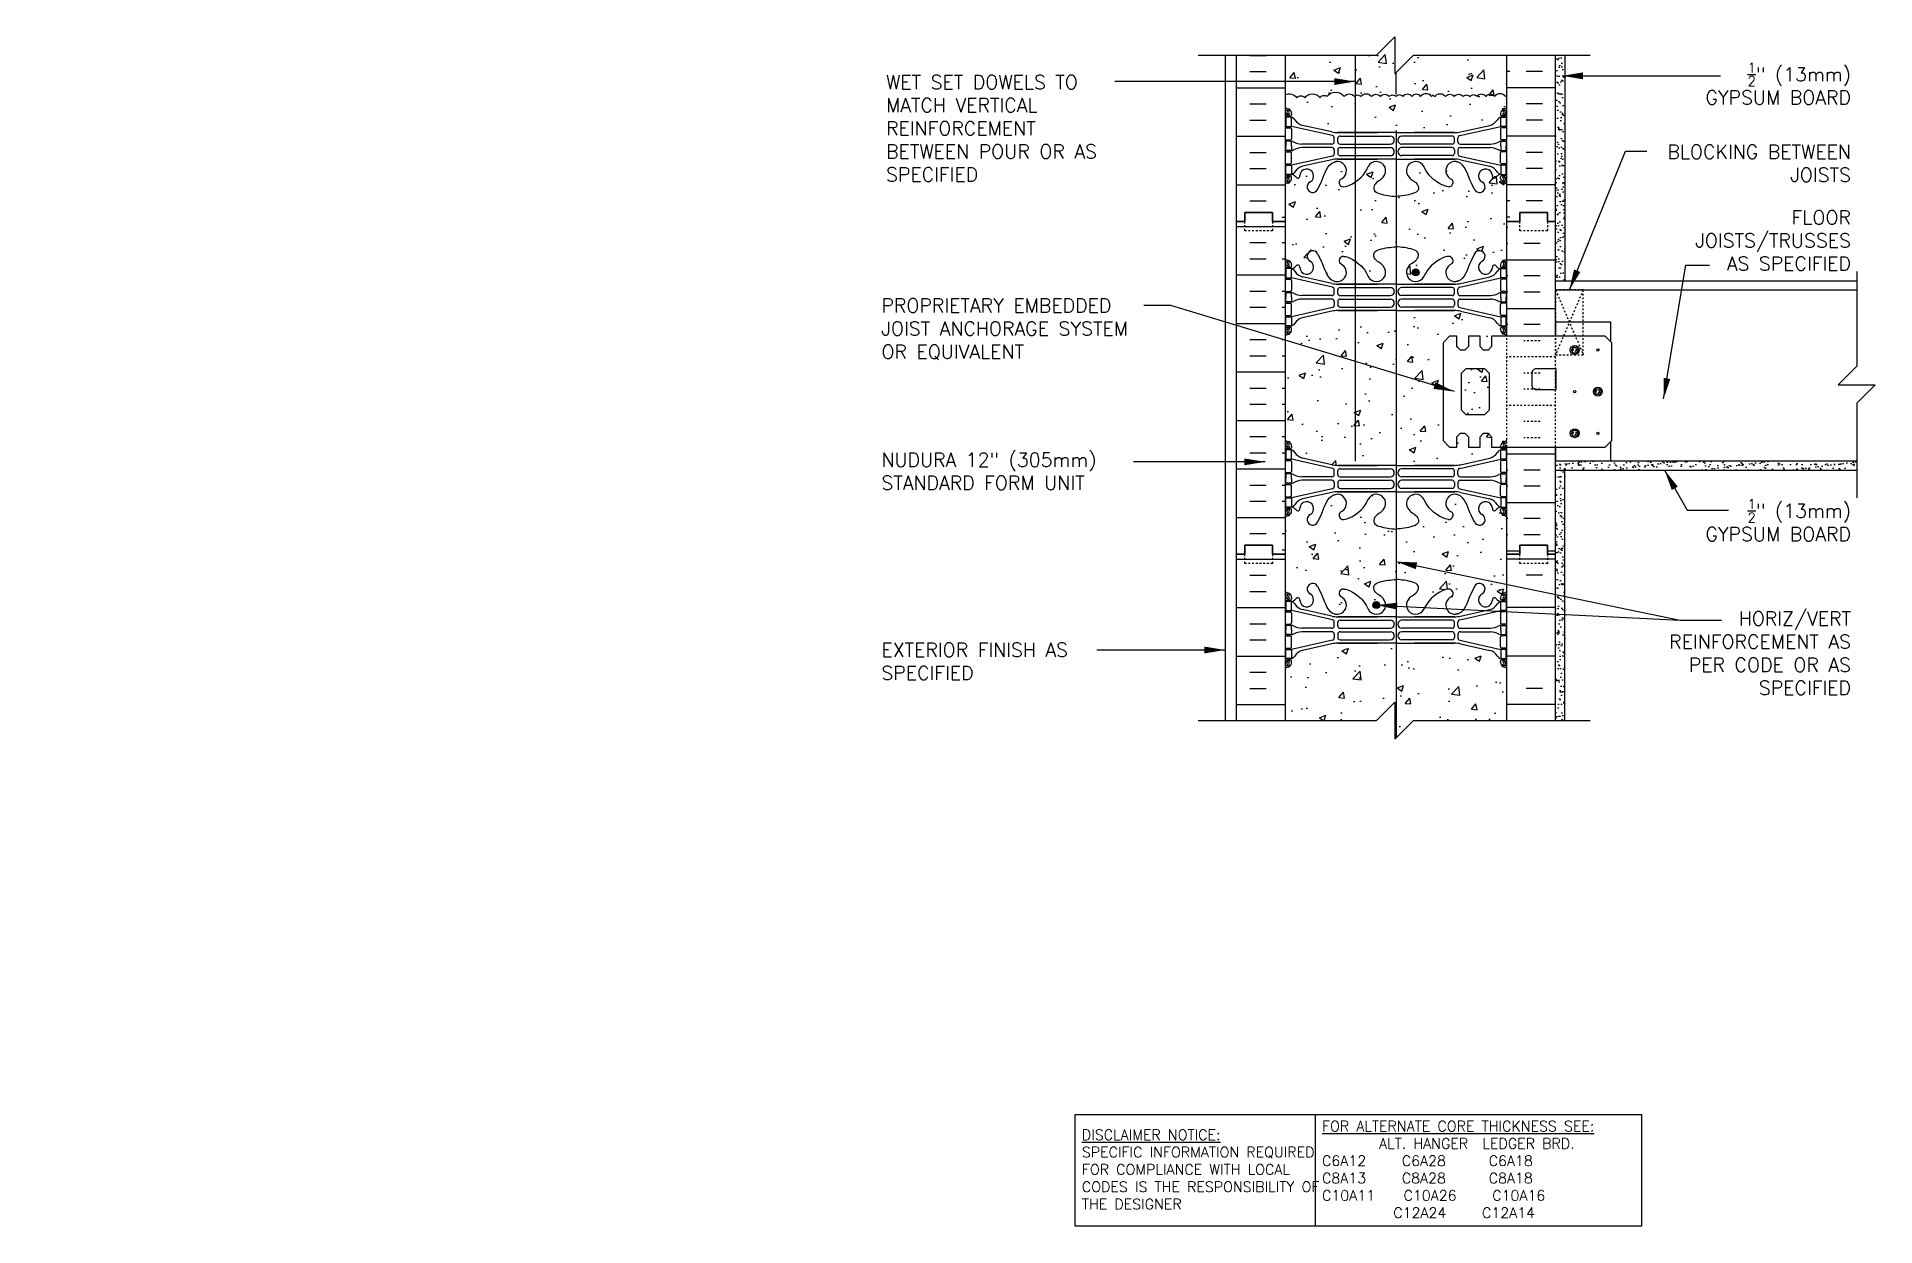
# Model space of a CAD drawing. Header units: inches. Extents: x 109 to 208.5, y 88.9 to 153.3.
import ezdxf

# ---------------------------------------------------------------- set-up
doc = ezdxf.new("R2010")
doc.units = ezdxf.units.IN
doc.header["$LTSCALE"] = 0.5
doc.header["$MEASUREMENT"] = 0
doc.linetypes.add('DASHED2', pattern=[0.375, 0.25, -0.125])
doc.linetypes.add('HIDDEN2', pattern=[0.1875, 0.125, -0.0625])
for name, color, linetype in [('HATCH', 12, 'Continuous'), ('line25', 2, 'Continuous'), ('LINE3', 3, 'Continuous'), ('LINE50', 5, 'Continuous'), ('LINE9', 9, 'Continuous'), ('TEXT', 4, 'Continuous'), ('Web_Edge', 9, 'Continuous')]:
    doc.layers.add(name, color=color, linetype=linetype)
doc.styles.add('DIM', font='romans.shx', dxfattribs={"width": 0.7})
doc.styles.add('ROMANS', font='romans.shx', dxfattribs={"height": 0.75})
doc.styles.get("Standard").update_dxf_attribs({"font": 'romans.shx', "height": 0.75})
doc.dimstyles.new('ext_12', dxfattribs={"dimscale": 12, "dimtxt": 0.09375, "dimasz": 0.09375, "dimexe": 0.09375, "dimexo": 0.0625, "dimgap": 0.0625, "dimtad": 1, "dimdec": 1, "dimzin": 3, "dimdsep": 46, "dimlunit": 4, "dimtxsty": 'DIM', "dimcen": 0.09, "dimdle": 0.09375, "dimclrt": 4, "dimadec": 0, "dimazin": 0, "dimtfac": 1, "dimtdec": 1, "dimtmove": 2, "dimatfit": 3, "dimfxl": 1, "dimfrac": 2, "dimtolj": 1, "dimtzin": 0, "dimarcsym": 0})
pattern_1 = [(37.5, (80.07722, 9.9466), (-0.0157483, 0.48170594), [0, -0.38, 0, -0.425, 0, -0.40625]), (7.5, (80.0772, 9.9466), (0.4424442, 0.7055365), [0, -0.205, 0, -0.3425, 0, -0.13125]), (327.5, (79.76972, 9.9466), (0.7785355, 0.0014148), [0, -0.125, 0, -0.45, 0, -0.5875]), (317.5, (79.7697, 9.9466), (0.7515317, 0.219419), [0, -0.0625, 0, -0.295, 0, -0.3375])]
pattern_2 = [(180, (80.0772, 9.9466), (-3e-16, -2.625), []), (180, (80.0772, 9.0716), (-3e-16, -2.625), [0.875, -0.875]), (180, (80.0772, 8.1966), (-3e-16, -2.625), [0.875, -0.875])]

msp = doc.modelspace()

# ---------------------------------------------------------------- texts
at = {"layer": 'TEXT', "char_height": 0.75, "style": 'ROMANS'}
for s, insert, width, attachment_point in [('WET SET DOWELS TO MATCH VERTICAL REINFORCEMENT BETWEEN POUR OR AS SPECIFIED', (154.944, 148.313), 13.29655, 4), ('\\A1;{\\H0.7x;\\S1/2;}" (13mm) GYPSUM BOARD', (207.146, 150.732), 9.12398, 6), ('BLOCKING BETWEEN JOISTS', (207.146, 146.417), 11.52812, 6), ('FLOOR JOISTS/TRUSSES AS SPECIFIED', (207.146, 142.244), 9.12398, 6), ('PROPRIETARY EMBEDDED JOIST ANCHORAGE SYSTEM OR EQUIVALENT', (154.694, 137.441), 14.92062, 4), ('NUDURA 12" (305mm) STANDARD FORM UNIT', (154.694, 129.756), 13.40833, 4), ('\\A1;{\\H0.7x;\\S1/2;}" (13mm) GYPSUM BOARD', (207.146, 127.115), 9.12398, 6), ('HORIZ/VERT REINFORCEMENT AS PER CODE OR AS SPECIFIED', (207.146, 119.914), 12.021, 6), ('EXTERIOR FINISH AS SPECIFIED', (154.694, 119.47), 12.63697, 4)]:
    msp.add_mtext(s, dxfattribs=dict(at, insert=insert, width=width, attachment_point=attachment_point))
at = {"layer": 'TEXT', "char_height": 0.5625, "attachment_point": 4}
for s, insert, width in [('{\\LFOR ALTERNATE CORE THICKNESS SEE:\\P}        ALT. HANGER  LEDGER BRD.\\PC6A12     C6A28      C6A18     \\PC8A13     C8A28      C8A18\\PC10A11    C10A26     C10A16\\P          C12A24     C12A14', (178.531, 91.983), 23.33295), ('{\\LDISCLAIMER NOTICE:}\\PSPECIFIC INFORMATION REQUIRED FOR COMPLIANCE WITH LOCAL CODES IS THE RESPONSIBILITY OF THE DESIGNER', (165.539, 91.983), 14.00235)]:
    msp.add_mtext(s, dxfattribs=dict(at, insert=insert, width=width))

# ---------------------------------------------------------------- blocks, each defined once
blk = doc.blocks.new('12-inch Hinge Pin Web')
at = {"layer": 'Web_Edge'}
for p, q in [((349.969, 208.905), (350.059, 208.905)), ((350.059, 208.905), (350.059, 208.863)), ((361.677, 208.905), (361.587, 208.905)), ((361.587, 208.905), (361.587, 208.863)), ((349.823, 208.626), (349.901, 208.626)), ((349.823, 208.526), (350.107, 208.526)), ((349.823, 207.886), (350.107, 207.886)), ((349.969, 208.526), (349.969, 208.456)), ((349.969, 207.956), (349.969, 207.886)), ((350.059, 208.526), (350.059, 208.456)), ((350.059, 207.956), (350.059, 207.886)), ((352.382, 207.459), (350.164, 207.956)), ((350.169, 208.656), (350.169, 208.588)), ((352.339, 207.658), (350.758, 208.011)), ((359.265, 207.459), (361.482, 207.956)), ((359.308, 207.658), (360.889, 208.011)), ((361.477, 208.656), (361.477, 208.588)), ((361.823, 208.526), (361.54, 208.526)), ((361.823, 207.886), (361.54, 207.886)), ((361.587, 208.526), (361.587, 208.456)), ((361.587, 207.956), (361.587, 207.886)), ((361.677, 208.526), (361.677, 208.456)), ((361.677, 207.956), (361.677, 207.886)), ((361.823, 208.626), (361.746, 208.626)), ((349.823, 207.226), (350.107, 207.226)), ((349.969, 207.226), (349.969, 207.156)), ((350.059, 207.226), (350.059, 207.156)), ((350.169, 207.823), (350.169, 207.288)), ((352.355, 207), (350.717, 207)), ((352.48, 207.125), (352.48, 207.337)), ((352.666, 207.622), (354.823, 207.622)), ((355.823, 207.622), (352.666, 207.622)), ((352.667, 207.126), (352.667, 207.31)), ((352.792, 207.435), (355.511, 207.435)), ((352.792, 207.001), (355.511, 207.001)), ((355.823, 207.622), (358.981, 207.622)), ((358.855, 207.435), (356.135, 207.435)), ((358.855, 207.001), (356.135, 207.001)), ((358.981, 207.622), (356.823, 207.622)), ((358.98, 207.126), (358.98, 207.31)), ((359.167, 207.125), (359.167, 207.337)), ((359.292, 207), (360.93, 207)), ((361.477, 207.823), (361.477, 207.288)), ((361.823, 207.226), (361.54, 207.226)), ((361.587, 207.226), (361.587, 207.156)), ((361.677, 207.226), (361.677, 207.156)), ((349.823, 206.586), (350.107, 206.586)), ((349.823, 205.926), (350.107, 205.926)), ((349.969, 206.586), (349.969, 206.656)), ((349.969, 205.856), (349.969, 205.926)), ((350.059, 206.586), (350.059, 206.656)), ((350.059, 205.856), (350.059, 205.926)), ((352.382, 206.353), (350.164, 205.856)), ((350.169, 205.988), (350.169, 206.523)), ((352.355, 206.812), (350.717, 206.812)), ((352.339, 206.154), (350.758, 205.801)), ((352.48, 206.687), (352.48, 206.475)), ((352.666, 206.19), (354.823, 206.19)), ((355.823, 206.19), (352.666, 206.19)), ((352.667, 206.686), (352.667, 206.502)), ((352.792, 206.811), (355.511, 206.811)), ((352.792, 206.377), (355.511, 206.377)), ((355.823, 206.19), (358.981, 206.19)), ((358.855, 206.811), (356.135, 206.811)), ((358.855, 206.377), (356.135, 206.377)), ((358.981, 206.19), (356.823, 206.19)), ((358.98, 206.686), (358.98, 206.502)), ((359.167, 206.687), (359.167, 206.475)), ((359.265, 206.353), (361.482, 205.856)), ((359.292, 206.812), (360.93, 206.812)), ((359.308, 206.154), (360.889, 205.801)), ((361.477, 205.988), (361.477, 206.523)), ((361.823, 206.586), (361.54, 206.586)), ((361.823, 205.926), (361.54, 205.926)), ((361.587, 206.586), (361.587, 206.656)), ((361.587, 205.856), (361.587, 205.926)), ((361.677, 206.586), (361.677, 206.656)), ((361.677, 205.856), (361.677, 205.926)), ((349.823, 205.286), (350.107, 205.286)), ((349.823, 205.186), (349.901, 205.186)), ((349.969, 205.286), (349.969, 205.356)), ((349.969, 204.907), (350.059, 204.907)), ((350.059, 205.286), (350.059, 205.356)), ((350.059, 204.907), (350.059, 204.949)), ((350.169, 205.156), (350.169, 205.223)), ((361.477, 205.156), (361.477, 205.223)), ((361.823, 205.286), (361.54, 205.286)), ((361.587, 205.286), (361.587, 205.356)), ((361.587, 204.907), (361.587, 204.949)), ((361.677, 204.907), (361.587, 204.907)), ((361.677, 205.286), (361.677, 205.356)), ((361.823, 205.186), (361.746, 205.186)), ((349.969, 199.097), (350.059, 199.097)), ((350.059, 199.097), (350.059, 199.055)), ((361.677, 199.097), (361.587, 199.097)), ((361.587, 199.097), (361.587, 199.055)), ((349.823, 198.818), (349.901, 198.818)), ((349.823, 198.718), (350.107, 198.718)), ((349.823, 198.078), (350.107, 198.078)), ((349.969, 198.718), (349.969, 198.648)), ((349.969, 198.148), (349.969, 198.078)), ((350.059, 198.718), (350.059, 198.648)), ((350.059, 198.148), (350.059, 198.078)), ((352.382, 197.652), (350.164, 198.148)), ((350.169, 198.848), (350.169, 198.781)), ((350.169, 198.016), (350.169, 197.481)), ((352.339, 197.85), (350.758, 198.203)), ((359.265, 197.652), (361.482, 198.148)), ((359.308, 197.85), (360.889, 198.203)), ((361.477, 198.848), (361.477, 198.781)), ((361.477, 198.016), (361.477, 197.481)), ((361.823, 198.718), (361.54, 198.718)), ((361.823, 198.078), (361.54, 198.078)), ((361.587, 198.718), (361.587, 198.648)), ((361.587, 198.148), (361.587, 198.078)), ((361.677, 198.718), (361.677, 198.648)), ((361.677, 198.148), (361.677, 198.078)), ((361.823, 198.818), (361.746, 198.818)), ((349.823, 197.418), (350.107, 197.418)), ((349.969, 197.418), (349.969, 197.348)), ((350.059, 197.418), (350.059, 197.348)), ((352.355, 197.192), (350.717, 197.192)), ((352.355, 197.004), (350.717, 197.004)), ((352.48, 197.317), (352.48, 197.53)), ((352.666, 197.814), (354.823, 197.814)), ((355.823, 197.814), (352.666, 197.814)), ((352.667, 197.318), (352.667, 197.502)), ((352.792, 197.627), (355.511, 197.627)), ((352.792, 197.193), (355.511, 197.193)), ((352.792, 197.003), (355.511, 197.003)), ((355.823, 197.814), (358.981, 197.814)), ((358.855, 197.627), (356.135, 197.627)), ((358.855, 197.193), (356.135, 197.193)), ((358.855, 197.003), (356.135, 197.003)), ((358.981, 197.814), (356.823, 197.814)), ((358.98, 197.318), (358.98, 197.502)), ((359.167, 197.317), (359.167, 197.53)), ((359.292, 197.192), (360.93, 197.192)), ((359.292, 197.004), (360.93, 197.004)), ((361.823, 197.418), (361.54, 197.418)), ((361.587, 197.418), (361.587, 197.348)), ((361.677, 197.418), (361.677, 197.348)), ((349.823, 196.778), (350.107, 196.778)), ((349.823, 196.118), (350.107, 196.118)), ((349.969, 196.778), (349.969, 196.848)), ((349.969, 196.048), (349.969, 196.118)), ((350.059, 196.778), (350.059, 196.848)), ((350.059, 196.048), (350.059, 196.118)), ((352.382, 196.545), (350.164, 196.048)), ((350.169, 196.181), (350.169, 196.716)), ((352.339, 196.347), (350.758, 195.994)), ((352.48, 196.879), (352.48, 196.667)), ((352.666, 196.383), (354.823, 196.383)), ((355.823, 196.383), (352.666, 196.383)), ((352.667, 196.878), (352.667, 196.694)), ((352.792, 196.569), (355.511, 196.569)), ((355.823, 196.383), (358.981, 196.383)), ((358.855, 196.569), (356.135, 196.569)), ((358.981, 196.383), (356.823, 196.383)), ((358.98, 196.878), (358.98, 196.694)), ((359.167, 196.879), (359.167, 196.667)), ((359.265, 196.545), (361.482, 196.048)), ((359.308, 196.347), (360.889, 195.994)), ((361.477, 196.181), (361.477, 196.716)), ((361.823, 196.778), (361.54, 196.778)), ((361.823, 196.118), (361.54, 196.118)), ((361.587, 196.778), (361.587, 196.848)), ((361.587, 196.048), (361.587, 196.118)), ((361.677, 196.778), (361.677, 196.848)), ((361.677, 196.048), (361.677, 196.118)), ((349.823, 195.478), (350.107, 195.478)), ((349.823, 195.378), (349.901, 195.378)), ((349.969, 195.478), (349.969, 195.548)), ((349.969, 195.099), (350.059, 195.099)), ((350.059, 195.478), (350.059, 195.548)), ((350.059, 195.099), (350.059, 195.141)), ((350.169, 195.348), (350.169, 195.416)), ((361.477, 195.348), (361.477, 195.416)), ((361.823, 195.478), (361.54, 195.478)), ((361.587, 195.478), (361.587, 195.548)), ((361.587, 195.099), (361.587, 195.141)), ((361.677, 195.099), (361.587, 195.099)), ((361.677, 195.478), (361.677, 195.548)), ((361.823, 195.378), (361.746, 195.378))]:
    blk.add_line(p, q, dxfattribs=at)
for points in [[(349.864, 207.956), (350.164, 207.956), (350.164, 208.456), (349.864, 208.456)], [(361.782, 207.956), (361.482, 207.956), (361.482, 208.456), (361.782, 208.456)], [(349.864, 205.856), (350.164, 205.856), (350.164, 205.356), (349.864, 205.356)], [(361.782, 205.856), (361.482, 205.856), (361.482, 205.356), (361.782, 205.356)], [(349.864, 198.148), (350.164, 198.148), (350.164, 198.648), (349.864, 198.648)], [(361.782, 198.148), (361.482, 198.148), (361.482, 198.648), (361.782, 198.648)], [(349.864, 196.048), (350.164, 196.048), (350.164, 195.548), (349.864, 195.548)], [(361.782, 196.048), (361.482, 196.048), (361.482, 195.548), (361.782, 195.548)]]:
    blk.add_lwpolyline(points, close=True, dxfattribs=at)
for points in [[(350.164, 206.906), (350.164, 207.156), (349.864, 207.156), (349.864, 206.906)], [(350.164, 206.906), (350.164, 206.656), (349.864, 206.656), (349.864, 206.906)], [(361.482, 206.906), (361.482, 207.156), (361.782, 207.156), (361.782, 206.906)], [(361.482, 206.906), (361.482, 206.656), (361.782, 206.656), (361.782, 206.906)], [(350.164, 197.098), (350.164, 197.348), (349.864, 197.348), (349.864, 197.098)], [(350.164, 197.098), (350.164, 196.848), (349.864, 196.848), (349.864, 197.098)], [(361.482, 197.098), (361.482, 197.348), (361.782, 197.348), (361.782, 197.098)], [(361.482, 197.098), (361.482, 196.848), (361.782, 196.848), (361.782, 197.098)]]:
    blk.add_lwpolyline(points, dxfattribs=at)
for centre, radius, start, end in [((350.169, 209.363), 0.5, 226.21089, 250.52878), ((350.169, 209.363), 0.6, 234.78322, 245.07477), ((350.163, 208.71), 0.25, 140.11451, 222.46087), ((350.005, 208.841), 0.045, 321.448, 139.1879), ((349.919, 208.656), 0.25, 0, 70.52878), ((351.309, 209.126), 0.3, 27.59697, 243.94252), ((352.982, 208.879), 0.242, 90, 218.23271), ((358.665, 208.879), 0.242, 321.76729, 90), ((360.337, 209.126), 0.3, 296.05748, 152.40303), ((361.727, 208.656), 0.25, 109.47122, 180), ((361.641, 208.841), 0.045, 40.8121, 218.552), ((361.477, 209.363), 0.5, 289.47122, 313.78911), ((361.484, 208.71), 0.25, 317.53913, 39.88549), ((361.477, 209.363), 0.6, 294.92523, 305.21678), ((349.902, 208.646), 0.0196, 269.40316, 15.4901), ((349.907, 208.8), 0.021, 343.464, 63.99573), ((350.012, 208.572), 0.045, 222.46087, 42.46087), ((350.163, 208.71), 0.16, 140.00008, 222.46087), ((350.107, 208.588), 0.0625, 270, 0), ((350.107, 207.823), 0.0625, 0, 90), ((350.127, 208.805), 0.352, 276.12908, 321.53314), ((350.042, 208.113), 0.364, 34.97751, 70.33874), ((350.965, 208.725), 0.743, 212.79192, 253.81071), ((350.504, 208.537), 0.113, 347.81557, 154.05694), ((350.989, 208.532), 0.375, 182.92371, 59.86753), ((352.636, 208.254), 0.5, 246.21387, 71.79367), ((354.761, 208.254), 0.5, 204.81899, 44.18751), ((356.886, 208.254), 0.5, 135.81249, 335.18101), ((359.011, 208.254), 0.5, 108.20633, 293.78613), ((360.657, 208.532), 0.375, 120.13247, 357.07629), ((360.682, 208.725), 0.743, 286.18929, 327.20808), ((361.143, 208.537), 0.113, 25.94306, 192.18443), ((361.52, 208.805), 0.352, 218.46686, 263.87092), ((361.605, 208.113), 0.364, 109.66126, 145.02249), ((361.54, 208.588), 0.0625, 180, 270), ((361.54, 207.823), 0.0625, 90, 180), ((361.635, 208.572), 0.045, 137.53913, 317.53913), ((361.484, 208.71), 0.16, 317.53913, 39.99992), ((361.74, 208.8), 0.021, 116.00427, 196.536), ((361.745, 208.646), 0.0196, 164.5099, 270.59684), ((350.107, 207.288), 0.0625, 270, 0), ((350.16, 206.937), 0.219, 60.49375, 88.91995), ((350.806, 208.167), 1.17, 242.63655, 265.65045), ((352.666, 209.122), 1.5, 257.41348, 270), ((352.355, 207.125), 0.125, 270, 0), ((352.355, 207.337), 0.125, 0, 77.37673), ((352.792, 207.31), 0.125, 90, 180), ((352.792, 207.126), 0.125, 180, 270), ((355.511, 207.218), 0.217, 270, 90), ((356.135, 207.218), 0.217, 90, 270), ((358.855, 207.31), 0.125, 0, 90), ((358.855, 207.126), 0.125, 270, 360), ((358.981, 209.122), 1.5, 270, 282.58652), ((359.292, 207.337), 0.125, 102.62327, 180), ((359.292, 207.125), 0.125, 180, 270), ((360.841, 208.167), 1.17, 274.34955, 297.36345), ((361.487, 206.937), 0.219, 91.08005, 119.50625), ((361.54, 207.288), 0.0625, 180, 270), ((350.107, 206.523), 0.0625, 0, 90), ((350.107, 205.988), 0.0625, 270, 0), ((350.16, 206.875), 0.219, 271.08005, 299.50625), ((350.806, 205.645), 1.17, 94.34955, 117.36345), ((352.666, 204.69), 1.5, 90, 102.58652), ((352.355, 206.687), 0.125, 0, 90), ((352.355, 206.475), 0.125, 282.62327, 0), ((352.792, 206.686), 0.125, 90, 180), ((352.792, 206.502), 0.125, 180, 270), ((355.511, 206.594), 0.217, 270, 90), ((356.135, 206.594), 0.217, 90, 270), ((358.855, 206.686), 0.125, 0, 90), ((358.855, 206.502), 0.125, 270, 0), ((358.981, 204.69), 1.5, 77.41348, 90), ((359.292, 206.687), 0.125, 90, 180), ((359.292, 206.475), 0.125, 180, 257.37673), ((360.841, 205.645), 1.17, 62.63655, 85.65045), ((361.487, 206.875), 0.219, 240.49375, 268.91995), ((361.54, 206.523), 0.0625, 90, 180), ((361.54, 205.988), 0.0625, 180, 270), ((350.169, 204.449), 0.6, 114.92523, 125.21678), ((350.169, 204.449), 0.5, 109.47122, 133.78911), ((349.902, 205.166), 0.0196, 344.5099, 90.59684), ((350.163, 205.101), 0.25, 137.53913, 219.88549), ((349.907, 205.012), 0.021, 296.00427, 16.536), ((350.005, 204.97), 0.045, 220.8121, 38.552), ((350.012, 205.24), 0.045, 317.53913, 137.53913), ((350.163, 205.101), 0.16, 137.53913, 219.99992), ((349.919, 205.156), 0.25, 289.47122, 360), ((350.107, 205.223), 0.0625, 360, 90), ((350.042, 205.699), 0.364, 289.66126, 325.02249), ((350.965, 205.087), 0.743, 106.18929, 147.20808), ((360.682, 205.087), 0.743, 32.79192, 73.81071), ((361.605, 205.699), 0.364, 214.97751, 250.33874), ((361.54, 205.223), 0.0625, 90, 180), ((361.727, 205.156), 0.25, 180, 250.52878), ((361.635, 205.24), 0.045, 42.46087, 222.46087), ((361.641, 204.97), 0.045, 141.448, 319.1879), ((361.484, 205.101), 0.16, 320.00008, 42.46087), ((361.477, 204.449), 0.5, 46.21089, 70.52878), ((361.484, 205.101), 0.25, 320.11451, 42.46087), ((361.74, 205.012), 0.021, 163.464, 243.99573), ((361.745, 205.166), 0.0196, 89.40316, 195.4901), ((361.477, 204.449), 0.6, 54.78322, 65.07477), ((350.169, 199.555), 0.5, 226.21089, 250.52878), ((350.169, 199.555), 0.6, 234.78322, 245.07477), ((350.163, 198.903), 0.25, 140.11451, 222.46087), ((349.907, 198.992), 0.021, 343.464, 63.99573), ((350.005, 199.034), 0.045, 321.448, 139.1879), ((349.919, 198.848), 0.25, 0, 70.52878), ((350.163, 198.903), 0.16, 140.00008, 222.46087), ((361.727, 198.848), 0.25, 109.47122, 180), ((361.641, 199.034), 0.045, 40.8121, 218.552), ((361.484, 198.903), 0.16, 317.53913, 39.99992), ((361.477, 199.555), 0.5, 289.47122, 313.78911), ((361.484, 198.903), 0.25, 317.53913, 39.88549), ((361.74, 198.992), 0.021, 116.00427, 196.536), ((361.477, 199.555), 0.6, 294.92523, 305.21678), ((349.902, 198.838), 0.0196, 269.40316, 15.4901), ((350.012, 198.764), 0.045, 222.46087, 42.46087), ((350.107, 198.781), 0.0625, 270, 0), ((350.107, 198.016), 0.0625, 0, 90), ((350.042, 198.306), 0.364, 34.97751, 70.33874), ((350.965, 198.917), 0.743, 212.79192, 253.81071), ((360.682, 198.917), 0.743, 286.18929, 327.20808), ((361.605, 198.306), 0.364, 109.66126, 145.02249), ((361.54, 198.781), 0.0625, 180, 270), ((361.54, 198.016), 0.0625, 90, 180), ((361.635, 198.764), 0.045, 137.53913, 317.53913), ((361.745, 198.838), 0.0196, 164.5099, 270.59684), ((350.107, 197.481), 0.0625, 270, 0), ((350.16, 197.13), 0.219, 60.49375, 88.91995), ((350.806, 198.359), 1.17, 242.63655, 265.65045), ((350.806, 195.837), 1.17, 94.34955, 117.36345), ((352.666, 199.314), 1.5, 257.41348, 270), ((352.355, 197.317), 0.125, 270, 0), ((352.355, 196.879), 0.125, 0, 90), ((352.355, 197.53), 0.125, 0, 77.37673), ((352.792, 197.502), 0.125, 90, 180), ((352.792, 197.318), 0.125, 180, 270), ((352.792, 196.878), 0.125, 90, 180), ((355.511, 197.41), 0.217, 270, 90), ((355.511, 196.786), 0.217, 270, 90), ((356.135, 197.41), 0.217, 90, 270), ((356.135, 196.786), 0.217, 90, 270), ((358.855, 197.502), 0.125, 0, 90), ((358.855, 197.318), 0.125, 270, 360), ((358.855, 196.878), 0.125, 0, 90), ((358.981, 199.314), 1.5, 270, 282.58652), ((359.292, 197.53), 0.125, 102.62327, 180), ((359.292, 197.317), 0.125, 180, 270), ((359.292, 196.879), 0.125, 90, 180), ((360.841, 198.359), 1.17, 274.34955, 297.36345), ((360.841, 195.837), 1.17, 62.63655, 85.65045), ((361.487, 197.13), 0.219, 91.08005, 119.50625), ((361.54, 197.481), 0.0625, 180, 270), ((350.107, 196.716), 0.0625, 0, 90), ((350.107, 196.181), 0.0625, 270, 0), ((350.16, 197.067), 0.219, 271.08005, 299.50625), ((350.965, 195.28), 0.743, 106.18929, 147.20808), ((352.666, 194.883), 1.5, 90, 102.58652), ((352.355, 196.667), 0.125, 282.62327, 0), ((352.636, 195.75), 0.5, 288.20633, 113.78613), ((352.792, 196.694), 0.125, 180, 270), ((354.761, 195.75), 0.5, 315.81249, 155.18101), ((356.886, 195.75), 0.5, 24.81899, 224.18751), ((359.011, 195.75), 0.5, 66.21387, 251.79367), ((358.855, 196.694), 0.125, 270, 0), ((358.981, 194.883), 1.5, 77.41348, 90), ((359.292, 196.667), 0.125, 180, 257.37673), ((360.682, 195.28), 0.743, 32.79192, 73.81071), ((361.487, 197.067), 0.219, 240.49375, 268.91995), ((361.54, 196.716), 0.0625, 90, 180), ((361.54, 196.181), 0.0625, 180, 270), ((350.169, 194.641), 0.6, 114.92523, 125.21678), ((350.169, 194.641), 0.5, 109.47122, 133.78911), ((349.902, 195.359), 0.0196, 344.5099, 90.59684), ((350.163, 195.294), 0.25, 137.53913, 219.88549), ((349.907, 195.204), 0.021, 296.00427, 16.536), ((350.005, 195.163), 0.045, 220.8121, 38.552), ((350.012, 195.432), 0.045, 317.53913, 137.53913), ((350.163, 195.294), 0.16, 137.53913, 219.99992), ((349.919, 195.348), 0.25, 289.47122, 360), ((350.107, 195.416), 0.0625, 360, 90), ((350.042, 195.891), 0.364, 289.66126, 325.02249), ((350.127, 195.199), 0.352, 38.46686, 83.87092), ((350.504, 195.467), 0.113, 205.94306, 12.18443), ((350.989, 195.472), 0.375, 300.13247, 177.07629), ((351.309, 194.878), 0.3, 116.05748, 332.40303), ((352.982, 195.125), 0.242, 141.76729, 270), ((358.665, 195.125), 0.242, 270, 38.23271), ((360.337, 194.878), 0.3, 207.59697, 63.94252), ((360.657, 195.472), 0.375, 2.92371, 239.86753), ((361.143, 195.467), 0.113, 167.81557, 334.05694), ((361.52, 195.199), 0.352, 96.12908, 141.53314), ((361.605, 195.891), 0.364, 214.97751, 250.33874), ((361.54, 195.416), 0.0625, 90, 180), ((361.727, 195.348), 0.25, 180, 250.52878), ((361.635, 195.432), 0.045, 42.46087, 222.46087), ((361.641, 195.163), 0.045, 141.448, 319.1879), ((361.484, 195.294), 0.16, 320.00008, 42.46087), ((361.477, 194.641), 0.5, 46.21089, 70.52878), ((361.484, 195.294), 0.25, 320.11451, 42.46087), ((361.74, 195.204), 0.021, 163.464, 243.99573), ((361.745, 195.359), 0.0196, 89.40316, 195.4901), ((361.477, 194.641), 0.6, 54.78322, 65.07477)]:
    blk.add_arc(centre, radius, start, end, dxfattribs=at)
for points, knots in [([(351.575, 209.265), (351.661, 209.098), (351.914, 208.608), (352.128, 207.859), (352.538, 207.764), (352.595, 207.756)], [0, 0, 0, 0, 0.579211, 1.703896, 1.875321, 1.875321, 1.875321, 1.875321]), ([(352.982, 209.121), (353.103, 209.123), (353.937, 208.766), (354.176, 208.309), (354.317, 208.026)], [0.038125, 0.038125, 0.038125, 0.038125, 0.320663, 1.258119, 1.258119, 1.258119, 1.258119]), ([(355.119, 208.603), (355.012, 208.766), (354.652, 208.856), (354.575, 209.352), (355.123, 209.588), (355.527, 209.616), (355.823, 209.637)], [0.229407, 0.229407, 0.229407, 0.229407, 0.844432, 1.128849, 1.464331, 2.389004, 2.389004, 2.389004, 2.389004]), ([(356.527, 208.603), (356.635, 208.766), (356.995, 208.856), (357.072, 209.352), (356.524, 209.588), (356.12, 209.616), (355.823, 209.637)], [0.229407, 0.229407, 0.229407, 0.229407, 0.844432, 1.128849, 1.464331, 2.389004, 2.389004, 2.389004, 2.389004]), ([(358.665, 209.121), (358.544, 209.123), (357.71, 208.766), (357.471, 208.309), (357.33, 208.026)], [0.038125, 0.038125, 0.038125, 0.038125, 0.320663, 1.258119, 1.258119, 1.258119, 1.258119]), ([(360.072, 209.265), (359.986, 209.098), (359.733, 208.608), (359.519, 207.859), (359.109, 207.764), (359.052, 207.756)], [0, 0, 0, 0, 0.579211, 1.703896, 1.875321, 1.875321, 1.875321, 1.875321]), ([(351.575, 194.739), (351.661, 194.906), (351.914, 195.396), (352.128, 196.145), (352.538, 196.24), (352.595, 196.248)], [0, 0, 0, 0, 0.579211, 1.703896, 1.875321, 1.875321, 1.875321, 1.875321]), ([(352.982, 194.883), (353.103, 194.881), (353.937, 195.239), (354.176, 195.695), (354.317, 195.979)], [0.038125, 0.038125, 0.038125, 0.038125, 0.320663, 1.258119, 1.258119, 1.258119, 1.258119]), ([(358.665, 194.883), (358.544, 194.881), (357.71, 195.239), (357.471, 195.695), (357.33, 195.979)], [0.038125, 0.038125, 0.038125, 0.038125, 0.320663, 1.258119, 1.258119, 1.258119, 1.258119]), ([(360.072, 194.739), (359.986, 194.906), (359.733, 195.396), (359.519, 196.145), (359.109, 196.24), (359.052, 196.248)], [0, 0, 0, 0, 0.579211, 1.703896, 1.875321, 1.875321, 1.875321, 1.875321]), ([(355.119, 195.401), (355.012, 195.238), (354.652, 195.148), (354.575, 194.652), (355.123, 194.416), (355.527, 194.388), (355.823, 194.367)], [0.229407, 0.229407, 0.229407, 0.229407, 0.844432, 1.128849, 1.464331, 2.389004, 2.389004, 2.389004, 2.389004]), ([(356.527, 195.401), (356.635, 195.238), (356.995, 195.148), (357.072, 194.652), (356.524, 194.416), (356.12, 194.388), (355.823, 194.367)], [0.229407, 0.229407, 0.229407, 0.229407, 0.844432, 1.128849, 1.464331, 2.389004, 2.389004, 2.389004, 2.389004])]:
    blk.add_open_spline(points, degree=3, knots=knots, dxfattribs=at)
for points in [[(352.667, 207.131), (352.667, 207.305)], [(358.98, 207.131), (358.98, 207.305)], [(352.667, 206.681), (352.667, 206.507)], [(358.98, 206.681), (358.98, 206.507)], [(352.667, 197.323), (352.667, 197.497)], [(358.98, 197.323), (358.98, 197.497)], [(352.667, 196.873), (352.667, 196.699)], [(358.98, 196.873), (358.98, 196.699)]]:
    blk.add_open_spline(points, degree=1, dxfattribs=at)

# ---------------------------------------------------------------- hatches: boundary and pattern name
at = {"layer": 'HATCH'}
h = msp.add_hatch(dxfattribs=at)
h.set_pattern_fill('AR-CONC', color=256, scale=0.5, style=0)
h.paths.add_polyline_path([(188.538, 152.267), (183.476, 152.267), (182.476, 151.267), (182.476, 153.267), (181.476, 152.267), (176.538, 152.267), (176.538, 150.117, -0.377878), (177.175, 149.963, -0.520567), (177.597, 149.963, -0.520567), (178.425, 149.963, -0.520567), (178.797, 150.03, -0.520567), (179.727, 150.03, -0.520567), (180.284, 150.03, -0.520567), (180.622, 150.03, -0.520567), (181.214, 150.03, -0.520567), (181.687, 150.03, -0.520567), (182.16, 150.03, -0.469897), (182.538, 150.03, -0.469897), (182.916, 150.03, -0.520567), (183.389, 150.03, -0.520567), (183.863, 150.03, -0.520567), (184.454, 150.03, -0.134867), (184.538, 150.1, -0.134867), (184.622, 150.03, -0.520567), (185.214, 150.03, -0.520567), (185.687, 150.03, -0.520567), (186.16, 150.03, -0.469897), (186.538, 150.03, -0.469897), (186.916, 150.03, -0.520567), (187.389, 150.03, -0.520567), (187.863, 150.03, -0.520567), (188.454, 150.03, -0.134867), (188.538, 150.1)])
h = msp.add_hatch(dxfattribs=at)
h.set_pattern_fill('AR-SAND', color=256, scale=0.25, style=0)
h.set_pattern_definition(pattern_1)
h.paths.add_polyline_path([(191.663, 152.267), (191.163, 152.267), (191.163, 143.267), (191.163, 140.067), (191.663, 140.067)])
h = msp.add_hatch(dxfattribs=at)
h.set_pattern_fill('AR-CONC', color=256, scale=0.5)
h.paths.add_polyline_path([(188.302, 149.32), (188.302, 149.362), (188.392, 149.362, 0.088416), (188.538, 149.459), (188.538, 150.1, 0.134867), (188.454, 150.03, 0.520567), (187.863, 150.03, 0.520567), (187.389, 150.03, 0.520567), (186.916, 150.03, 0.469897), (186.538, 150.03, 0.469897), (186.16, 150.03, 0.520567), (185.687, 150.03, 0.520567), (185.214, 150.03, 0.520567), (184.622, 150.03, 0.134867), (184.538, 150.1, 0.134867), (184.454, 150.03, 0.520567), (183.863, 150.03, 0.520567), (183.389, 150.03, 0.520567), (182.916, 150.03, 0.469897), (182.538, 150.03, 0.469897), (182.16, 150.03, 0.520567), (181.687, 150.03, 0.520567), (181.214, 150.03, 0.520567), (180.622, 150.03, 0.520567), (180.284, 150.03, 0.520567), (179.727, 150.03, 0.520567), (178.797, 150.03, 0.520567), (178.425, 149.963, 0.520567), (177.597, 149.963, 0.520567), (177.175, 149.963, 0.377878), (176.538, 150.117), (176.538, 149.459, 0.088416), (176.684, 149.362), (176.774, 149.362), (176.774, 149.32, -0.249069), (176.884, 149.113), (176.884, 149.046, -0.414214), (176.822, 148.983), (176.774, 148.983), (176.774, 148.913), (176.879, 148.913, -0.155529), (177.055, 148.779, 0.180914), (177.473, 148.468), (179.054, 148.115, 0.054974), (179.38, 148.079), (182.538, 148.079), (185.696, 148.079, 0.054974), (186.023, 148.115), (187.604, 148.468, 0.180914), (188.022, 148.779, -0.155529), (188.197, 148.913), (188.302, 148.913), (188.302, 148.983), (188.255, 148.983, -0.414214), (188.192, 149.046), (188.192, 149.113, -0.249069)])
h = msp.add_hatch(dxfattribs=at)
h.set_pattern_fill('AR-CONC', color=256, scale=0.5)
edge = h.paths.add_edge_path()
edge.add_line((188.538, 143.267), (188.538, 145.267))
edge.add_arc((188.192, 144.906), 0.5, 46.21089, 66.42182)
edge.add_line((188.392, 145.364), (188.302, 145.364))
edge.add_line((188.302, 145.364), (188.302, 145.406))
edge.add_arc((188.442, 145.613), 0.25, 180, 235.9442, ccw=False)
edge.add_line((188.192, 145.613), (188.192, 145.681))
edge.add_arc((188.255, 145.681), 0.0625, 90, 180, ccw=False)
edge.add_line((188.255, 145.743), (188.302, 145.743))
edge.add_line((188.302, 145.743), (188.302, 145.813))
edge.add_line((188.302, 145.813), (188.197, 145.813))
edge.add_arc((188.235, 145.463), 0.352, 96.12908, 141.53314)
edge.add_arc((187.858, 145.732), 0.113, 167.81557, 334.05694, ccw=False)
edge.add_arc((187.372, 145.737), 0.375, 2.92371, 239.86753)
edge.add_arc((187.052, 145.143), 0.3, -152.40303, 63.94252, ccw=False)
edge.add_spline(control_points=[(186.787, 145.004), (186.701, 145.171), (186.448, 145.661), (186.253, 146.342), (185.927, 146.472)], knot_values=[0, 0, 0, 0, 0.579211, 1.703896, 1.703896, 1.703896, 1.703896], degree=3, periodic=0)
edge.add_spline(control_points=[(185.927, 146.472), (185.878, 146.492), (185.824, 146.505), (185.767, 146.513)], knot_values=[1.703896, 1.703896, 1.703896, 1.703896, 1.875321, 1.875321, 1.875321, 1.875321], degree=3, periodic=0)
edge.add_arc((185.726, 146.015), 0.5, 85.29258, 251.79367)
edge.add_arc((185.379, 145.39), 0.242, -90, 38.23271, ccw=False)
edge.add_spline(control_points=[(185.379, 145.148), (185.258, 145.146), (184.439, 145.497), (184.194, 145.945), (184.055, 146.225)], knot_values=[0.038125, 0.038125, 0.038125, 0.038125, 0.320663, 1.237398, 1.237398, 1.237398, 1.237398], degree=3, periodic=0)
edge.add_arc((183.601, 146.015), 0.5, 24.81899, 224.18751)
edge.add_spline(control_points=[(183.242, 145.666), (183.35, 145.503), (183.71, 145.412), (183.787, 144.917), (183.238, 144.681), (182.835, 144.653), (182.538, 144.632)], knot_values=[0.229407, 0.229407, 0.229407, 0.229407, 0.844432, 1.128849, 1.464331, 2.389004, 2.389004, 2.389004, 2.389004], degree=3, periodic=0)
edge.add_spline(control_points=[(182.538, 144.632), (182.242, 144.653), (181.838, 144.681), (181.29, 144.917), (181.367, 145.412), (181.727, 145.503), (181.834, 145.666)], knot_values=[0.229407, 0.229407, 0.229407, 0.229407, 1.15408, 1.489562, 1.773979, 2.389004, 2.389004, 2.389004, 2.389004], degree=3, periodic=0)
edge.add_arc((181.476, 146.015), 0.5, 315.81249, 515.18101)
edge.add_spline(control_points=[(181.022, 146.225), (180.883, 145.945), (180.637, 145.497), (179.818, 145.146), (179.697, 145.148)], knot_values=[0.038125, 0.038125, 0.038125, 0.038125, 0.95486, 1.237398, 1.237398, 1.237398, 1.237398], degree=3, periodic=0)
edge.add_arc((179.697, 145.39), 0.242, 141.76729, 270, ccw=False)
edge.add_arc((179.351, 146.015), 0.5, 288.20633, 454.70742)
edge.add_spline(control_points=[(179.31, 146.513), (179.253, 146.505), (179.199, 146.492), (179.149, 146.472)], knot_values=[1.703896, 1.703896, 1.703896, 1.703896, 1.875321, 1.875321, 1.875321, 1.875321], degree=3, periodic=0)
edge.add_spline(control_points=[(179.149, 146.472), (178.823, 146.342), (178.629, 145.661), (178.376, 145.171), (178.29, 145.004)], knot_values=[0, 0, 0, 0, 1.124685, 1.703896, 1.703896, 1.703896, 1.703896], degree=3, periodic=0)
edge.add_arc((178.024, 145.143), 0.3, 116.05748, 333.05649, ccw=False)
edge.add_arc((177.704, 145.737), 0.375, 300.13247, 537.07629)
edge.add_arc((177.219, 145.732), 0.113, -154.05694, 12.18443, ccw=False)
edge.add_arc((176.842, 145.463), 0.352, 38.46686, 83.87092)
edge.add_line((176.879, 145.813), (176.774, 145.813))
edge.add_line((176.774, 145.813), (176.774, 145.743))
edge.add_line((176.774, 145.743), (176.822, 145.743))
edge.add_arc((176.822, 145.681), 0.0625, 0, 90, ccw=False)
edge.add_line((176.884, 145.681), (176.884, 145.613))
edge.add_arc((176.634, 145.613), 0.25, 304.0558, 360, ccw=False)
edge.add_line((176.774, 145.406), (176.774, 145.364))
edge.add_line((176.774, 145.364), (176.684, 145.364))
edge.add_arc((176.884, 144.906), 0.5, 113.57818, 133.78911)
edge.add_line((176.538, 145.267), (176.538, 143.267))
edge.add_line((176.538, 143.267), (176.538, 141.267))
edge.add_arc((176.884, 141.628), 0.5, 226.21089, 246.42182)
edge.add_line((176.684, 141.17), (176.774, 141.17))
edge.add_line((176.774, 141.17), (176.774, 141.128))
edge.add_arc((176.634, 140.921), 0.25, 0, 55.9442, ccw=False)
edge.add_line((176.884, 140.921), (176.884, 140.853))
edge.add_arc((176.822, 140.853), 0.0625, -90, 0, ccw=False)
edge.add_line((176.822, 140.791), (176.774, 140.791))
edge.add_line((176.774, 140.791), (176.774, 140.721))
edge.add_line((176.774, 140.721), (176.879, 140.721))
edge.add_arc((176.842, 141.07), 0.352, 276.12908, 321.53314)
edge.add_arc((177.219, 140.802), 0.113, -12.18443, 154.05694, ccw=False)
edge.add_arc((177.704, 140.797), 0.375, 182.92371, 419.86753)
edge.add_arc((178.024, 141.391), 0.3, 27.59697, 243.94252, ccw=False)
edge.add_spline(control_points=[(178.29, 141.53), (178.376, 141.363), (178.629, 140.873), (178.823, 140.192), (179.149, 140.062)], knot_values=[0, 0, 0, 0, 0.579211, 1.703896, 1.703896, 1.703896, 1.703896], degree=3, periodic=0)
edge.add_spline(control_points=[(179.149, 140.062), (179.199, 140.042), (179.253, 140.029), (179.31, 140.021)], knot_values=[1.703896, 1.703896, 1.703896, 1.703896, 1.875321, 1.875321, 1.875321, 1.875321], degree=3, periodic=0)
edge.add_arc((179.351, 140.519), 0.5, 265.29258, 431.79367)
edge.add_arc((179.697, 141.144), 0.242, 90, 218.23271, ccw=False)
edge.add_spline(control_points=[(179.697, 141.386), (179.818, 141.388), (180.637, 141.036), (180.883, 140.589), (181.022, 140.309)], knot_values=[0.038125, 0.038125, 0.038125, 0.038125, 0.320663, 1.237398, 1.237398, 1.237398, 1.237398], degree=3, periodic=0)
edge.add_arc((181.476, 140.519), 0.5, 204.81899, 404.18751)
edge.add_spline(control_points=[(181.834, 140.868), (181.727, 141.031), (181.367, 141.121), (181.29, 141.617), (181.838, 141.853), (182.242, 141.881), (182.538, 141.902)], knot_values=[0.229407, 0.229407, 0.229407, 0.229407, 0.844432, 1.128849, 1.464331, 2.389004, 2.389004, 2.389004, 2.389004], degree=3, periodic=0)
edge.add_spline(control_points=[(182.538, 141.902), (182.835, 141.881), (183.238, 141.853), (183.787, 141.617), (183.71, 141.121), (183.35, 141.031), (183.242, 140.868)], knot_values=[0.229407, 0.229407, 0.229407, 0.229407, 1.15408, 1.489562, 1.773979, 2.389004, 2.389004, 2.389004, 2.389004], degree=3, periodic=0)
edge.add_arc((183.601, 140.519), 0.5, 135.81249, 335.18101)
edge.add_spline(control_points=[(184.055, 140.309), (184.194, 140.589), (184.439, 141.036), (185.258, 141.388), (185.379, 141.386)], knot_values=[0.038125, 0.038125, 0.038125, 0.038125, 0.95486, 1.237398, 1.237398, 1.237398, 1.237398], degree=3, periodic=0)
edge.add_arc((185.379, 141.144), 0.242, -38.23271, 90, ccw=False)
edge.add_arc((185.726, 140.519), 0.5, 108.20633, 274.70742)
edge.add_spline(control_points=[(185.767, 140.021), (185.824, 140.029), (185.878, 140.042), (185.927, 140.062)], knot_values=[1.703896, 1.703896, 1.703896, 1.703896, 1.875321, 1.875321, 1.875321, 1.875321], degree=3, periodic=0)
edge.add_spline(control_points=[(185.927, 140.062), (186.253, 140.192), (186.448, 140.873), (186.701, 141.363), (186.787, 141.53)], knot_values=[0, 0, 0, 0, 1.124685, 1.703896, 1.703896, 1.703896, 1.703896], degree=3, periodic=0)
edge.add_arc((187.052, 141.391), 0.3, -63.94252, 153.05649, ccw=False)
edge.add_arc((187.372, 140.797), 0.375, 120.13247, 357.07629)
edge.add_arc((187.858, 140.802), 0.113, 25.94306, 192.18443, ccw=False)
edge.add_arc((188.235, 141.07), 0.352, 218.46686, 263.87092)
edge.add_line((188.197, 140.721), (188.302, 140.721))
edge.add_line((188.302, 140.721), (188.302, 140.791))
edge.add_line((188.302, 140.791), (188.255, 140.791))
edge.add_arc((188.255, 140.853), 0.0625, 180, 270, ccw=False)
edge.add_line((188.192, 140.853), (188.192, 140.921))
edge.add_arc((188.442, 140.921), 0.25, 124.0558, 180, ccw=False)
edge.add_line((188.302, 141.128), (188.302, 141.17))
edge.add_line((188.302, 141.17), (188.392, 141.17))
edge.add_arc((188.192, 141.628), 0.5, 293.57818, 313.78911)
edge.add_line((188.538, 141.267), (188.538, 143.267))
h = msp.add_hatch(dxfattribs=at)
h.set_pattern_fill('INSUL', color=256, scale=7, style=0)
h.set_pattern_definition([(0, (-2749.6233, -271.7426), (0, 2.625), []), (0, (-2749.6233, -270.8676), (0, 2.625), [0.875, -0.875]), (0, (-2749.6233, -269.9926), (0, 2.625), [0.875, -0.875])])
h.paths.add_polyline_path([(173.913, 125.267), (174.351, 125.267), (174.351, 125.767), (175.851, 125.767), (175.851, 125.267), (176.538, 125.267), (176.538, 143.267), (175.851, 143.267), (175.851, 143.767), (174.351, 143.767), (174.351, 143.267), (173.913, 143.267)])
h = msp.add_hatch(dxfattribs=at)
h.set_pattern_fill('INSUL', color=256, scale=7, angle=180, style=0)
h.set_pattern_definition(pattern_2)
h.paths.add_polyline_path([(188.533, 139.363), (188.233, 139.363), (188.233, 138.863), (188.533, 138.863)])
h.paths.add_polyline_path([(191.163, 143.267), (190.726, 143.267), (190.726, 142.767), (189.226, 142.767), (189.226, 143.267), (188.538, 143.267), (188.538, 137.067), (191.163, 137.067)])
h = msp.add_hatch(dxfattribs=at)
h.set_pattern_fill('AR-CONC', color=256, scale=0.5)
h.paths.add_polyline_path([(185.078, 136.713), (185.432, 137.067), (185.828, 137.067), (185.828, 136.504), (186.016, 136.317), (186.266, 136.317), (186.453, 136.504), (186.453, 137.067), (187.078, 137.067), (187.078, 136.504), (187.266, 136.317), (187.516, 136.317), (187.703, 136.504), (187.703, 137.067), (188.538, 137.067), (188.538, 137.075, 0.088416), (188.392, 137.172), (188.302, 137.172), (188.302, 137.214, -0.249069), (188.192, 137.421), (188.192, 137.488, -0.414214), (188.255, 137.551), (188.302, 137.551), (188.302, 137.621), (188.197, 137.621, -0.168672), (188.011, 137.77, 0.17445), (187.604, 138.066), (186.023, 138.419, 0.054974), (185.696, 138.455), (183.538, 138.455), (182.538, 138.455), (179.38, 138.455, 0.054974), (179.054, 138.419), (177.473, 138.066, 0.17445), (177.065, 137.77, -0.168672), (176.879, 137.621), (176.774, 137.621), (176.774, 137.551), (176.822, 137.551, -0.414214), (176.884, 137.488), (176.884, 137.421, -0.249069), (176.774, 137.214), (176.774, 137.172), (176.684, 137.172, 0.088416), (176.538, 137.075), (176.538, 131.459, 0.088416), (176.684, 131.362), (176.774, 131.362), (176.774, 131.32, -0.249069), (176.884, 131.113), (176.884, 131.046, -0.414214), (176.822, 130.983), (176.774, 130.983), (176.774, 130.913), (176.879, 130.913, -0.168672), (177.065, 130.763, 0.17445), (177.473, 130.468), (179.054, 130.115, 0.054974), (179.38, 130.079), (181.538, 130.079), (182.538, 130.079), (185.696, 130.079, 0.054974), (186.023, 130.115), (187.604, 130.468, 0.17445), (188.011, 130.763, -0.168672), (188.197, 130.913), (188.302, 130.913), (188.302, 130.983), (188.255, 130.983, -0.414214), (188.192, 131.046), (188.192, 131.067), (187.703, 131.067), (187.703, 131.629), (187.516, 131.817), (187.266, 131.817), (187.078, 131.629), (187.078, 131.067), (186.453, 131.067), (186.453, 131.629), (186.266, 131.817), (186.016, 131.817), (185.828, 131.629), (185.828, 131.067), (185.432, 131.067), (185.078, 131.42)])
h = msp.add_hatch(dxfattribs=at)
h.set_pattern_fill('AR-CONC', color=256, scale=0.5, style=0)
h.set_pattern_definition([(50, (7.8607, -7.3492), (3.5863, -0.31376), [0.375, -4.125]), (355, (7.8607, -7.349), (-0.693757, 3.76096), [0.3, -3.3]), (100.4514, (8.1596, -7.3753), (2.892547, 3.4472), [0.3187, -3.50571]), (46.1842, (7.8607, -6.349), (5.336205, -0.827595), [0.5625, -6.1875]), (96.6356, (8.3054, -6.418), (4.67331, 4.87059), [0.47805, -5.25856]), (351.1842, (7.8607, -6.349), (4.67331, 4.87059), [0.45, -4.95]), (21, (8.3607, -6.5992), (2.984535, -2.013094), [0.375, -4.125]), (326, (8.3607, -6.599), (1.216577, 3.62575), [0.3, -3.3]), (71.4514, (8.6094, -6.767), (4.201113, 1.61265), [0.3187, -3.50571]), (37.5, (7.8607, -7.3492), (0.060799, 1.664469), [0, -3.26, 0, -3.35, 0, -3.3125]), (7.5, (7.8607, -7.3492), (1.315348, 1.972059), [0, -1.91, 0, -3.185, 0, -1.2625]), (327.5, (6.7457, -7.3492), (2.669112, -0.112774), [0, -1.25, 0, -3.9, 0, -5.175]), (317.5, (6.2457, -7.3492), (2.91593, 0.500525), [0, -1.625, 0, -2.59, 0, -3.675])])
h.paths.add_polyline_path([(187.578, 135.067), (187.328, 135.317), (186.328, 135.317), (186.078, 135.067), (186.078, 133.067), (186.328, 132.817), (187.328, 132.817), (187.578, 133.067)], flags=17)
h = msp.add_hatch(dxfattribs=at)
h.set_pattern_fill('AR-CONC', color=256, scale=0.5, style=0)
h.set_pattern_definition([(50, (9.1, 9.6056), (3.5863, -0.31376), [0.375, -4.125]), (355, (9.1, 9.6056), (-0.693757, 3.76096), [0.3, -3.3]), (100.4514, (9.399, 9.5795), (2.892547, 3.4472), [0.3187, -3.50571]), (46.1842, (9.1, 10.6056), (5.336205, -0.827595), [0.5625, -6.1875]), (96.6356, (9.5447, 10.5366), (4.67331, 4.87059), [0.47805, -5.25856]), (351.1842, (9.1, 10.6056), (4.67331, 4.8706), [0.45, -4.95]), (21, (9.6, 10.3556), (2.984535, -2.013094), [0.375, -4.125]), (326, (9.6, 10.3556), (1.216577, 3.62575), [0.3, -3.3]), (71.4514, (9.8488, 10.188), (4.201113, 1.61265), [0.3187, -3.50571]), (37.5, (9.1, 9.6056), (0.060799, 1.664469), [0, -3.26, 0, -3.35, 0, -3.3125]), (7.5, (9.1, 9.6056), (1.315348, 1.972059), [0, -1.91, 0, -3.185, 0, -1.2625]), (327.5, (7.985, 9.6056), (2.669112, -0.112774), [0, -1.25, 0, -3.9, 0, -5.175]), (317.5, (7.485, 9.6056), (2.91593, 0.500525), [0, -1.625, 0, -2.59, 0, -3.675])])
h.paths.add_polyline_path([(187.578, 135.067), (187.328, 135.317), (186.328, 135.317), (186.078, 135.067), (186.078, 133.067), (186.328, 132.817), (187.328, 132.817), (187.578, 133.067)], flags=17)
h = msp.add_hatch(dxfattribs=at)
h.set_pattern_fill('INSUL', color=256, scale=7, angle=180, style=0)
h.set_pattern_definition(pattern_2)
h.paths.add_polyline_path([(191.163, 131.067), (188.538, 131.067), (188.538, 125.267), (189.226, 125.267), (189.226, 125.767), (190.726, 125.767), (190.726, 125.267), (191.163, 125.267)])
h = msp.add_hatch(dxfattribs=at)
h.set_pattern_fill('AR-SAND', color=256, scale=0.25, style=0)
h.set_pattern_definition(pattern_1)
h.paths.add_polyline_path([(191.163, 130.317), (191.163, 129.817), (207.459, 129.817), (207.459, 130.317)])
h = msp.add_hatch(dxfattribs=at)
h.set_pattern_fill('AR-SAND', color=256, scale=0.25, style=0)
h.set_pattern_definition(pattern_1)
h.paths.add_polyline_path([(191.163, 125.267), (191.163, 116.267), (191.663, 116.267), (191.663, 129.817), (191.163, 129.817)])
h = msp.add_hatch(dxfattribs=at)
h.set_pattern_fill('AR-CONC', color=256, scale=0.5)
edge = h.paths.add_edge_path()
edge.add_arc((188.192, 126.906), 0.5, 46.21089, 66.42182)
edge.add_line((188.392, 127.364), (188.302, 127.364))
edge.add_line((188.302, 127.364), (188.302, 127.406))
edge.add_arc((188.442, 127.613), 0.25, 180, 235.9442, ccw=False)
edge.add_line((188.192, 127.613), (188.192, 127.681))
edge.add_arc((188.255, 127.681), 0.0625, 90, 180, ccw=False)
edge.add_line((188.255, 127.743), (188.302, 127.743))
edge.add_line((188.302, 127.743), (188.302, 127.813))
edge.add_line((188.302, 127.813), (188.197, 127.813))
edge.add_arc((188.235, 127.463), 0.352, 96.12908, 141.53314)
edge.add_arc((187.858, 127.732), 0.113, 167.81557, 334.05694, ccw=False)
edge.add_arc((187.372, 127.737), 0.375, 2.92371, 239.86753)
edge.add_arc((187.052, 127.143), 0.3, -152.40303, 63.94252, ccw=False)
edge.add_spline(control_points=[(186.787, 127.004), (186.701, 127.171), (186.448, 127.661), (186.253, 128.342), (185.927, 128.472)], knot_values=[0, 0, 0, 0, 0.579211, 1.703896, 1.703896, 1.703896, 1.703896], degree=3, periodic=0)
edge.add_spline(control_points=[(185.927, 128.472), (185.878, 128.492), (185.824, 128.505), (185.767, 128.513)], knot_values=[1.703896, 1.703896, 1.703896, 1.703896, 1.875321, 1.875321, 1.875321, 1.875321], degree=3, periodic=0)
edge.add_arc((185.726, 128.015), 0.5, 85.29258, 251.79367)
edge.add_arc((185.379, 127.39), 0.242, -90, 38.23271, ccw=False)
edge.add_spline(control_points=[(185.379, 127.148), (185.258, 127.146), (184.439, 127.497), (184.194, 127.945), (184.055, 128.225)], knot_values=[0.038125, 0.038125, 0.038125, 0.038125, 0.320663, 1.237398, 1.237398, 1.237398, 1.237398], degree=3, periodic=0)
edge.add_arc((183.601, 128.015), 0.5, 24.81899, 224.18751)
edge.add_spline(control_points=[(183.242, 127.666), (183.35, 127.503), (183.71, 127.412), (183.787, 126.917), (183.238, 126.681), (182.835, 126.653), (182.538, 126.632)], knot_values=[0.229407, 0.229407, 0.229407, 0.229407, 0.844432, 1.128849, 1.464331, 2.389004, 2.389004, 2.389004, 2.389004], degree=3, periodic=0)
edge.add_spline(control_points=[(182.538, 126.632), (182.242, 126.653), (181.838, 126.681), (181.29, 126.917), (181.367, 127.412), (181.727, 127.503), (181.834, 127.666)], knot_values=[0.229407, 0.229407, 0.229407, 0.229407, 1.15408, 1.489562, 1.773979, 2.389004, 2.389004, 2.389004, 2.389004], degree=3, periodic=0)
edge.add_arc((181.476, 128.015), 0.5, 315.81249, 515.18101)
edge.add_spline(control_points=[(181.022, 128.225), (180.883, 127.945), (180.637, 127.497), (179.818, 127.146), (179.697, 127.148)], knot_values=[0.038125, 0.038125, 0.038125, 0.038125, 0.95486, 1.237398, 1.237398, 1.237398, 1.237398], degree=3, periodic=0)
edge.add_arc((179.697, 127.39), 0.242, 141.76729, 270, ccw=False)
edge.add_arc((179.351, 128.015), 0.5, 288.20633, 454.70742)
edge.add_spline(control_points=[(179.31, 128.513), (179.253, 128.505), (179.199, 128.492), (179.149, 128.472)], knot_values=[1.703896, 1.703896, 1.703896, 1.703896, 1.875321, 1.875321, 1.875321, 1.875321], degree=3, periodic=0)
edge.add_spline(control_points=[(179.149, 128.472), (178.823, 128.342), (178.629, 127.661), (178.376, 127.171), (178.29, 127.004)], knot_values=[0, 0, 0, 0, 1.124685, 1.703896, 1.703896, 1.703896, 1.703896], degree=3, periodic=0)
edge.add_arc((178.024, 127.143), 0.3, 116.05748, 333.05649, ccw=False)
edge.add_arc((177.704, 127.737), 0.375, 300.13247, 537.07629)
edge.add_arc((177.219, 127.732), 0.113, -154.05694, 12.18443, ccw=False)
edge.add_arc((176.842, 127.463), 0.352, 38.46686, 83.87092)
edge.add_line((176.879, 127.813), (176.774, 127.813))
edge.add_line((176.774, 127.813), (176.774, 127.743))
edge.add_line((176.774, 127.743), (176.822, 127.743))
edge.add_arc((176.822, 127.681), 0.0625, 0, 90, ccw=False)
edge.add_line((176.884, 127.681), (176.884, 127.613))
edge.add_arc((176.634, 127.613), 0.25, 304.0558, 360, ccw=False)
edge.add_line((176.774, 127.406), (176.774, 127.364))
edge.add_line((176.774, 127.364), (176.684, 127.364))
edge.add_arc((176.884, 126.906), 0.5, 113.57818, 133.78911)
edge.add_line((176.538, 127.267), (176.538, 125.267))
edge.add_line((176.538, 125.267), (176.538, 123.267))
edge.add_arc((176.884, 123.628), 0.5, 226.21089, 246.42182)
edge.add_line((176.684, 123.17), (176.774, 123.17))
edge.add_line((176.774, 123.17), (176.774, 123.128))
edge.add_arc((176.634, 122.921), 0.25, 0, 55.9442, ccw=False)
edge.add_line((176.884, 122.921), (176.884, 122.853))
edge.add_arc((176.822, 122.853), 0.0625, -90, 0, ccw=False)
edge.add_line((176.822, 122.791), (176.774, 122.791))
edge.add_line((176.774, 122.791), (176.774, 122.721))
edge.add_line((176.774, 122.721), (176.879, 122.721))
edge.add_arc((176.842, 123.07), 0.352, 276.12908, 321.53314)
edge.add_arc((177.219, 122.802), 0.113, -12.18443, 154.05694, ccw=False)
edge.add_arc((177.704, 122.797), 0.375, 182.92371, 419.86753)
edge.add_arc((178.024, 123.391), 0.3, 27.59697, 243.94252, ccw=False)
edge.add_spline(control_points=[(178.29, 123.53), (178.376, 123.363), (178.629, 122.873), (178.823, 122.192), (179.149, 122.062)], knot_values=[0, 0, 0, 0, 0.579211, 1.703896, 1.703896, 1.703896, 1.703896], degree=3, periodic=0)
edge.add_spline(control_points=[(179.149, 122.062), (179.199, 122.042), (179.253, 122.029), (179.31, 122.021)], knot_values=[1.703896, 1.703896, 1.703896, 1.703896, 1.875321, 1.875321, 1.875321, 1.875321], degree=3, periodic=0)
edge.add_arc((179.351, 122.519), 0.5, 265.29258, 431.79367)
edge.add_arc((179.697, 123.144), 0.242, 90, 218.23271, ccw=False)
edge.add_spline(control_points=[(179.697, 123.386), (179.818, 123.388), (180.637, 123.036), (180.883, 122.589), (181.022, 122.309)], knot_values=[0.038125, 0.038125, 0.038125, 0.038125, 0.320663, 1.237398, 1.237398, 1.237398, 1.237398], degree=3, periodic=0)
edge.add_arc((181.476, 122.519), 0.5, 204.81899, 404.18751)
edge.add_spline(control_points=[(181.834, 122.868), (181.727, 123.031), (181.367, 123.121), (181.29, 123.617), (181.838, 123.853), (182.242, 123.881), (182.538, 123.902)], knot_values=[0.229407, 0.229407, 0.229407, 0.229407, 0.844432, 1.128849, 1.464331, 2.389004, 2.389004, 2.389004, 2.389004], degree=3, periodic=0)
edge.add_spline(control_points=[(182.538, 123.902), (182.835, 123.881), (183.238, 123.853), (183.787, 123.617), (183.71, 123.121), (183.35, 123.031), (183.242, 122.868)], knot_values=[0.229407, 0.229407, 0.229407, 0.229407, 1.15408, 1.489562, 1.773979, 2.389004, 2.389004, 2.389004, 2.389004], degree=3, periodic=0)
edge.add_arc((183.601, 122.519), 0.5, 135.81249, 335.18101)
edge.add_spline(control_points=[(184.055, 122.309), (184.194, 122.589), (184.439, 123.036), (185.258, 123.388), (185.379, 123.386)], knot_values=[0.038125, 0.038125, 0.038125, 0.038125, 0.95486, 1.237398, 1.237398, 1.237398, 1.237398], degree=3, periodic=0)
edge.add_arc((185.379, 123.144), 0.242, -38.23271, 90, ccw=False)
edge.add_arc((185.726, 122.519), 0.5, 108.20633, 274.70742)
edge.add_spline(control_points=[(185.767, 122.021), (185.824, 122.029), (185.878, 122.042), (185.927, 122.062)], knot_values=[1.703896, 1.703896, 1.703896, 1.703896, 1.875321, 1.875321, 1.875321, 1.875321], degree=3, periodic=0)
edge.add_spline(control_points=[(185.927, 122.062), (186.253, 122.192), (186.448, 122.873), (186.701, 123.363), (186.787, 123.53)], knot_values=[0, 0, 0, 0, 1.124685, 1.703896, 1.703896, 1.703896, 1.703896], degree=3, periodic=0)
edge.add_arc((187.052, 123.391), 0.3, -63.94252, 153.05649, ccw=False)
edge.add_arc((187.372, 122.797), 0.375, 120.13247, 357.07629)
edge.add_arc((187.858, 122.802), 0.113, 25.94306, 192.18443, ccw=False)
edge.add_arc((188.235, 123.07), 0.352, 218.46686, 263.87092)
edge.add_line((188.197, 122.721), (188.302, 122.721))
edge.add_line((188.302, 122.721), (188.302, 122.791))
edge.add_line((188.302, 122.791), (188.255, 122.791))
edge.add_arc((188.255, 122.853), 0.0625, 180, 270, ccw=False)
edge.add_line((188.192, 122.853), (188.192, 122.921))
edge.add_arc((188.442, 122.921), 0.25, 124.0558, 180, ccw=False)
edge.add_line((188.302, 123.128), (188.302, 123.17))
edge.add_line((188.302, 123.17), (188.392, 123.17))
edge.add_arc((188.192, 123.628), 0.5, 293.57818, 313.78911)
edge.add_line((188.538, 123.267), (188.538, 125.267))
edge.add_line((188.538, 125.267), (188.538, 127.267))
h = msp.add_hatch(dxfattribs=at)
h.set_pattern_fill('AR-CONC', color=256, scale=0.5, style=0)
h.paths.add_polyline_path([(109.658, 120.956, -0.638777), (109.783, 121.08, 0.087457), (110.12, 121.001), (110.225, 121.001), (110.225, 121.071), (110.178, 121.071, -0.353772), (110.116, 121.12), (109.626, 121.12), (109.626, 121.683), (109.439, 121.87), (109.189, 121.87), (109.001, 121.683), (109.001, 121.564, -0.024057), (109.061, 121.589, -1), (109.224, 121.181, 2.087231)])
h = msp.add_hatch(dxfattribs=at)
h.set_pattern_fill('AR-CONC', color=256, scale=0.5)
h.paths.add_polyline_path([(188.538, 119.075, 0.088416), (188.392, 119.172), (188.302, 119.172), (188.302, 119.214, -0.249069), (188.192, 119.421), (188.192, 119.488, -0.414214), (188.255, 119.551), (188.302, 119.551), (188.302, 119.621), (188.197, 119.621, -0.155529), (188.022, 119.755, 0.180914), (187.604, 120.066), (186.023, 120.419, 0.054974), (185.696, 120.455), (182.538, 120.455), (179.38, 120.455, 0.054974), (179.054, 120.419), (177.473, 120.066, 0.180914), (177.055, 119.755, -0.155529), (176.879, 119.621), (176.774, 119.621), (176.774, 119.551), (176.822, 119.551, -0.414214), (176.884, 119.488), (176.884, 119.421, -0.249069), (176.774, 119.214), (176.774, 119.172), (176.684, 119.172, 0.088416), (176.538, 119.075), (176.538, 116.267), (181.476, 116.267), (182.476, 117.267), (182.476, 115.267), (183.476, 116.267), (188.538, 116.267)])
at = {"layer": 'LINE3'}
for points in [[(183.413, 140.519, 1), (183.788, 140.519, 1)], [(181.288, 122.519, 1), (181.663, 122.519, 1)]]:
    msp.add_hatch(color=256, dxfattribs=at).paths.add_polyline_path(points)

# ---------------------------------------------------------------- linework, layer by layer
at = {"layer": 'HATCH'}
for p, q in [((174.627, 152.257), (175.502, 152.257)), ((188.7, 152.257), (188.538, 152.257)), ((190.45, 152.257), (189.575, 152.257)), ((174.627, 151.382), (175.502, 151.382)), ((188.7, 151.382), (188.538, 151.382)), ((190.45, 151.382), (189.575, 151.382)), ((173.913, 150.507), (176.538, 150.507)), ((191.163, 150.507), (188.538, 150.507)), ((174.627, 149.632), (175.502, 149.632)), ((178.929, 150.175), (178.929, 150.175)), ((180.316, 150.168), (180.316, 150.168)), ((180.619, 150.02), (180.619, 150.02)), ((181.598, 150.063), (181.598, 150.063)), ((190.45, 149.632), (189.575, 149.632)), ((174.627, 148.757), (175.502, 148.757)), ((190.45, 148.757), (189.575, 148.757)), ((173.913, 147.882), (176.538, 147.882)), ((191.163, 147.882), (188.538, 147.882)), ((174.627, 147.007), (175.502, 147.007)), ((190.45, 147.007), (189.575, 147.007)), ((173.913, 145.257), (176.538, 145.257)), ((174.627, 146.132), (175.502, 146.132)), ((191.163, 145.257), (188.538, 145.257)), ((190.45, 146.132), (189.575, 146.132)), ((174.627, 144.382), (175.502, 144.382)), ((188.7, 144.382), (188.538, 144.382)), ((190.45, 144.382), (189.575, 144.382)), ((176.377, 143.507), (176.538, 143.507)), ((188.7, 143.507), (188.538, 143.507)), ((173.913, 125.007), (176.538, 125.007)), ((191.163, 125.007), (188.538, 125.007)), ((174.627, 124.132), (175.502, 124.132)), ((190.45, 124.132), (189.575, 124.132)), ((173.913, 122.382), (176.538, 122.382)), ((174.627, 123.257), (175.502, 123.257)), ((191.163, 122.382), (188.538, 122.382)), ((174.627, 121.507), (175.502, 121.507)), ((174.627, 120.632), (175.502, 120.632)), ((173.913, 119.757), (176.538, 119.757)), ((191.163, 119.757), (188.538, 119.757)), ((174.627, 118.882), (175.502, 118.882)), ((174.627, 118.007), (175.502, 118.007)), ((190.45, 118.007), (189.575, 118.007)), ((173.913, 117.132), (176.538, 117.132)), ((191.163, 117.132), (188.538, 117.132))]:
    msp.add_line(p, q, dxfattribs=at)
at = {"layer": 'HATCH', "linetype": 'HIDDEN2'}
for p, q in [((190.327, 136.822), (189.452, 136.822)), ((191.163, 135.947), (188.538, 135.947)), ((190.327, 135.072), (189.452, 135.072)), ((191.163, 133.322), (188.538, 133.322)), ((190.327, 134.197), (189.452, 134.197)), ((190.327, 132.447), (189.452, 132.447)), ((190.327, 131.572), (189.452, 131.572))]:
    msp.add_line(p, q, dxfattribs=at)
at = {"layer": 'HATCH'}
for points in [[(176.538, 150.117, -0.377878), (177.175, 149.963, -0.520567), (177.597, 149.963, -0.520567), (178.425, 149.963, -0.520567), (178.797, 150.03, -0.520567), (179.727, 150.03, -0.520567), (180.284, 150.03, -0.520567), (180.622, 150.03, -0.520567), (181.214, 150.03, -0.520567), (181.687, 150.03, -0.520567), (182.16, 150.03, -0.469897), (182.538, 150.03)], [(184.538, 150.1, 0.134867), (184.454, 150.03, 0.520567), (183.863, 150.03, 0.520567), (183.389, 150.03, 0.520567), (182.916, 150.03, 0.469897), (182.538, 150.03)], [(184.538, 150.1, -0.134867), (184.622, 150.03, -0.520567), (185.214, 150.03, -0.520567), (185.687, 150.03, -0.520567), (186.16, 150.03, -0.469897), (186.538, 150.03)], [(188.538, 150.1, 0.134867), (188.454, 150.03, 0.520567), (187.863, 150.03, 0.520567), (187.389, 150.03, 0.520567), (186.916, 150.03, 0.469897), (186.538, 150.03)]]:
    msp.add_lwpolyline(points, format="xyb", dxfattribs=at)
at = {"layer": 'line25'}
for p, q in [((176.538, 152.267), (176.538, 143.267)), ((188.538, 143.267), (188.538, 152.267)), ((176.538, 143.267), (176.538, 125.267)), ((188.538, 137.067), (188.538, 143.267)), ((191.163, 139.567), (207.459, 139.567)), ((194.163, 137.817), (191.163, 137.817)), ((191.163, 137.817), (191.163, 137.067)), ((194.163, 136.753), (194.163, 137.817)), ((194.163, 130.317), (194.163, 131.38)), ((188.538, 125.267), (188.538, 131.067)), ((191.163, 131.067), (191.163, 130.317)), ((191.163, 130.317), (207.459, 130.317)), ((191.163, 130.317), (194.163, 130.317)), ((176.538, 125.267), (176.538, 116.267)), ((188.538, 116.267), (188.538, 125.267))]:
    msp.add_line(p, q, dxfattribs=at)
for points in [[(185.078, 136.713), (185.078, 131.42), (185.432, 131.067), (185.828, 131.067), (185.828, 131.629), (186.016, 131.817), (186.266, 131.817), (186.453, 131.629), (186.453, 131.067), (187.078, 131.067), (187.078, 131.629), (187.266, 131.817), (187.516, 131.817), (187.703, 131.629), (187.703, 131.067), (193.85, 131.067), (194.203, 131.42), (194.203, 136.713), (193.85, 137.067), (187.703, 137.067), (187.703, 136.504), (187.516, 136.317), (187.266, 136.317), (187.078, 136.504), (187.078, 137.067), (186.453, 137.067), (186.453, 136.504), (186.266, 136.317), (186.016, 136.317), (185.828, 136.504), (185.828, 137.067), (185.432, 137.067)], [(186.328, 132.817), (186.078, 133.067), (186.078, 135.067), (186.328, 135.317), (187.328, 135.317), (187.578, 135.067), (187.578, 133.067), (187.328, 132.817)]]:
    msp.add_lwpolyline(points, close=True, dxfattribs=at)
msp.add_lwpolyline([(189.878, 134.429, 0.414214), (190.128, 134.179), (191.203, 134.179), (191.203, 135.304), (190.128, 135.304, 0.414214), (189.878, 135.054)], format="xyb", close=True, dxfattribs=at)
at = {"layer": 'LINE3'}
for p, q in [((180.319, 152.267), (180.319, 130.301)), ((182.538, 150.145), (182.538, 151.312)), ((182.538, 148.197), (182.538, 137.06)), ((182.538, 137.06), (182.538, 131.06)), ((182.538, 131.06), (182.538, 115.329))]:
    msp.add_line(p, q, dxfattribs=at)
for centre in [(183.601, 140.519), (181.476, 122.519)]:
    msp.add_circle(centre, 0.188, dxfattribs=at)
at = {"layer": 'LINE50'}
for p, q in [((173.913, 143.267), (173.913, 152.267)), ((191.163, 143.267), (191.163, 152.267)), ((173.913, 125.267), (173.913, 143.267)), ((191.163, 137.067), (191.163, 143.267)), ((191.163, 125.267), (191.163, 131.067)), ((173.913, 116.267), (173.913, 125.267)), ((191.163, 116.267), (191.163, 125.267))]:
    msp.add_line(p, q, dxfattribs=at)
for points in [[(176.538, 143.267), (175.851, 143.267), (175.851, 143.767), (174.351, 143.767), (174.351, 143.267), (173.913, 143.267)], [(173.913, 143.267), (174.351, 143.267), (174.351, 143.767), (175.851, 143.767), (175.851, 143.267), (176.538, 143.267)], [(188.538, 143.267), (189.226, 143.267), (189.226, 143.767), (190.726, 143.767), (190.726, 143.267), (191.163, 143.267)], [(191.163, 143.267), (190.726, 143.267), (190.726, 143.767), (189.226, 143.767), (189.226, 143.267), (188.538, 143.267)], [(173.913, 125.267), (174.351, 125.267), (174.351, 125.767), (175.851, 125.767), (175.851, 125.267), (176.538, 125.267)], [(176.538, 125.267), (175.851, 125.267), (175.851, 125.767), (174.351, 125.767), (174.351, 125.267), (173.913, 125.267)], [(191.163, 125.267), (190.726, 125.267), (190.726, 125.767), (189.226, 125.767), (189.226, 125.267), (188.538, 125.267)], [(188.538, 125.267), (189.226, 125.267), (189.226, 125.767), (190.726, 125.767), (190.726, 125.267), (191.163, 125.267)]]:
    msp.add_lwpolyline(points, dxfattribs=at)
at = {"layer": 'LINE9'}
for p, q in [((173.288, 152.267), (173.288, 116.267)), ((191.663, 152.267), (191.663, 140.067)), ((191.163, 140.067), (207.459, 140.067)), ((191.163, 135.179), (191.163, 134.304)), ((191.163, 135.179), (191.203, 135.179)), ((191.163, 134.304), (191.203, 134.304)), ((191.163, 129.817), (207.459, 129.817)), ((191.663, 116.267), (191.663, 129.817))]:
    msp.add_line(p, q, dxfattribs=at)
at = {"layer": 'LINE9', "linetype": 'HIDDEN2'}
for p, q in [((191.163, 139.567), (192.663, 136.067)), ((192.663, 139.567), (191.163, 136.067)), ((188.538, 131.067), (188.538, 137.048)), ((191.163, 131.067), (191.163, 137.067))]:
    msp.add_line(p, q, dxfattribs=at)
at = {"layer": 'LINE9'}
for points in [[(171.829, 152.267), (181.476, 152.267), (182.476, 153.267), (182.476, 151.267), (183.476, 152.267), (193.045, 152.267)], [(207.459, 140.567), (207.459, 135.442), (206.459, 134.442), (208.459, 134.442), (207.459, 133.442), (207.459, 128.317)], [(171.829, 116.267), (181.476, 116.267), (182.476, 117.267), (182.476, 115.267), (183.476, 116.267), (193.045, 116.267)]]:
    msp.add_lwpolyline(points, dxfattribs=at)
at = {"layer": 'LINE9', "linetype": 'DASHED2', "ltscale": 0.15}
for points in [[(175.851, 143.267), (175.851, 143.267), (175.851, 142.767), (174.351, 142.767), (174.351, 143.267), (174.351, 143.267)], [(175.851, 143.267), (175.851, 143.267), (175.851, 142.767), (174.351, 142.767), (174.351, 143.267), (174.351, 143.267)], [(190.726, 143.267), (190.726, 143.267), (190.726, 142.767), (189.226, 142.767), (189.226, 143.267), (189.226, 143.267)], [(190.726, 143.267), (190.726, 143.267), (190.726, 142.767), (189.226, 142.767), (189.226, 143.267), (189.226, 143.267)], [(175.851, 125.267), (175.851, 125.267), (175.851, 124.767), (174.351, 124.767), (174.351, 125.267), (174.351, 125.267)], [(175.851, 125.267), (175.851, 125.267), (175.851, 124.767), (174.351, 124.767), (174.351, 125.267), (174.351, 125.267)], [(190.726, 125.267), (190.726, 125.267), (190.726, 124.767), (189.226, 124.767), (189.226, 125.267), (189.226, 125.267)], [(190.726, 125.267), (190.726, 125.267), (190.726, 124.767), (189.226, 124.767), (189.226, 125.267), (189.226, 125.267)]]:
    msp.add_lwpolyline(points, dxfattribs=at)
at = {"layer": 'LINE9', "linetype": 'HIDDEN2'}
msp.add_lwpolyline([(191.163, 136.067), (192.663, 136.067), (192.663, 139.567), (191.163, 139.567)], close=True, dxfattribs=at)
at = {"layer": 'LINE9'}
for points in [[(192.296, 136.477), (192.388, 136.317), (192.296, 136.157), (192.111, 136.157), (192.019, 136.317), (192.111, 136.477)], [(193.546, 134.227), (193.638, 134.067), (193.546, 133.907), (193.361, 133.907), (193.269, 134.067), (193.361, 134.227)], [(192.296, 131.977), (192.388, 131.817), (192.296, 131.657), (192.111, 131.657), (192.019, 131.817), (192.111, 131.977)]]:
    msp.add_lwpolyline(points, close=True, dxfattribs=at)
for centre, radius in [((192.204, 136.317), 0.241), ((193.453, 136.317), 0.0625), ((193.454, 134.067), 0.241), ((192.203, 134.067), 0.0625), ((192.204, 131.817), 0.241), ((193.453, 131.817), 0.0625)]:
    msp.add_circle(centre, radius, dxfattribs=at)
at = {"layer": 'LINE9', "linetype": 'DASHED2'}
for centre in [(192.199, 136.321), (193.449, 134.071), (192.199, 131.821)]:
    msp.add_circle(centre, 0.0843, dxfattribs=at)
at = {"layer": 'TEXT'}
msp.add_lwpolyline([(165.172, 94.95), (178.156, 94.95), (178.156, 88.912), (165.172, 88.912)], close=True, dxfattribs=at)
msp.add_lwpolyline([(178.156, 94.95), (195.816, 94.95), (195.816, 88.912), (178.156, 88.912)], dxfattribs=at)
at = {"layer": 'Web_Edge'}
for p, q in [((176.684, 149.362), (176.774, 149.362)), ((176.774, 149.362), (176.774, 149.32)), ((188.392, 149.362), (188.302, 149.362)), ((188.302, 149.362), (188.302, 149.32)), ((176.538, 149.083), (176.616, 149.083)), ((176.538, 148.983), (176.822, 148.983)), ((176.538, 148.343), (176.822, 148.343)), ((176.684, 148.983), (176.684, 148.913)), ((176.684, 148.413), (176.684, 148.343)), ((176.774, 148.983), (176.774, 148.913)), ((176.774, 148.413), (176.774, 148.343)), ((179.097, 147.916), (176.879, 148.413)), ((176.884, 149.113), (176.884, 149.046)), ((176.884, 148.281), (176.884, 147.746)), ((179.054, 148.115), (177.473, 148.468)), ((185.98, 147.916), (188.197, 148.413)), ((186.023, 148.115), (187.604, 148.468)), ((188.192, 149.113), (188.192, 149.046)), ((188.192, 148.281), (188.192, 147.746)), ((188.538, 148.983), (188.255, 148.983)), ((188.538, 148.343), (188.255, 148.343)), ((188.302, 148.983), (188.302, 148.913)), ((188.302, 148.413), (188.302, 148.343)), ((188.392, 148.983), (188.392, 148.913)), ((188.392, 148.413), (188.392, 148.343)), ((188.538, 149.083), (188.46, 149.083)), ((176.538, 147.683), (176.822, 147.683)), ((176.684, 147.683), (176.684, 147.613)), ((176.774, 147.683), (176.774, 147.613)), ((179.07, 147.457), (177.432, 147.457)), ((179.07, 147.269), (177.432, 147.269)), ((179.195, 147.582), (179.195, 147.794)), ((179.38, 148.079), (181.538, 148.079)), ((182.538, 148.079), (179.38, 148.079)), ((179.382, 147.583), (179.382, 147.767)), ((179.507, 147.892), (182.226, 147.892)), ((179.507, 147.458), (182.226, 147.458)), ((179.507, 147.268), (182.226, 147.268)), ((182.538, 148.079), (185.696, 148.079)), ((185.57, 147.892), (182.85, 147.892)), ((185.57, 147.458), (182.85, 147.458)), ((185.57, 147.268), (182.85, 147.268)), ((185.696, 148.079), (183.538, 148.079)), ((185.695, 147.583), (185.695, 147.767)), ((185.882, 147.582), (185.882, 147.794)), ((186.007, 147.457), (187.645, 147.457)), ((186.007, 147.269), (187.645, 147.269)), ((188.538, 147.683), (188.255, 147.683)), ((188.302, 147.683), (188.302, 147.613)), ((188.392, 147.683), (188.392, 147.613)), ((176.538, 147.043), (176.822, 147.043)), ((176.538, 146.383), (176.822, 146.383)), ((176.684, 147.043), (176.684, 147.113)), ((176.684, 146.313), (176.684, 146.383)), ((176.774, 147.043), (176.774, 147.113)), ((176.774, 146.313), (176.774, 146.383)), ((179.097, 146.81), (176.879, 146.313)), ((176.884, 146.446), (176.884, 146.981)), ((179.054, 146.611), (177.473, 146.258)), ((179.195, 147.144), (179.195, 146.932)), ((179.38, 146.647), (181.538, 146.647)), ((182.538, 146.647), (179.38, 146.647)), ((179.382, 147.143), (179.382, 146.959)), ((179.507, 146.834), (182.226, 146.834)), ((182.538, 146.647), (185.696, 146.647)), ((185.57, 146.834), (182.85, 146.834)), ((185.696, 146.647), (183.538, 146.647)), ((185.695, 147.143), (185.695, 146.959)), ((185.882, 147.144), (185.882, 146.932)), ((185.98, 146.81), (188.197, 146.313)), ((186.023, 146.611), (187.604, 146.258)), ((188.192, 146.446), (188.192, 146.981)), ((188.538, 147.043), (188.255, 147.043)), ((188.538, 146.383), (188.255, 146.383)), ((188.302, 147.043), (188.302, 147.113)), ((188.302, 146.313), (188.302, 146.383)), ((188.392, 147.043), (188.392, 147.113)), ((188.392, 146.313), (188.392, 146.383)), ((176.538, 145.743), (176.822, 145.743)), ((176.538, 145.643), (176.616, 145.643)), ((176.684, 145.743), (176.684, 145.813)), ((176.684, 145.364), (176.774, 145.364)), ((176.774, 145.743), (176.774, 145.813)), ((176.774, 145.364), (176.774, 145.406)), ((176.884, 145.613), (176.884, 145.681)), ((188.192, 145.613), (188.192, 145.681)), ((188.538, 145.743), (188.255, 145.743)), ((188.302, 145.743), (188.302, 145.813)), ((188.302, 145.364), (188.302, 145.406)), ((188.392, 145.364), (188.302, 145.364)), ((188.392, 145.743), (188.392, 145.813)), ((188.538, 145.643), (188.46, 145.643)), ((176.538, 122.891), (176.616, 122.891)), ((176.538, 122.791), (176.822, 122.791)), ((176.684, 123.17), (176.774, 123.17)), ((176.684, 122.791), (176.684, 122.721)), ((176.774, 123.17), (176.774, 123.128)), ((176.774, 122.791), (176.774, 122.721)), ((176.884, 122.921), (176.884, 122.853)), ((188.192, 122.921), (188.192, 122.853)), ((188.538, 122.791), (188.255, 122.791)), ((188.392, 123.17), (188.302, 123.17)), ((188.302, 123.17), (188.302, 123.128)), ((188.302, 122.791), (188.302, 122.721)), ((188.392, 122.791), (188.392, 122.721)), ((188.538, 122.891), (188.46, 122.891)), ((176.538, 122.151), (176.822, 122.151)), ((176.538, 121.491), (176.822, 121.491)), ((176.684, 122.221), (176.684, 122.151)), ((176.684, 121.491), (176.684, 121.421)), ((176.774, 122.221), (176.774, 122.151)), ((176.774, 121.491), (176.774, 121.421)), ((179.097, 121.724), (176.879, 122.221)), ((176.884, 122.088), (176.884, 121.553)), ((179.054, 121.922), (177.473, 122.275)), ((179.195, 121.39), (179.195, 121.602)), ((179.38, 121.886), (181.538, 121.886)), ((182.538, 121.886), (179.38, 121.886)), ((179.382, 121.391), (179.382, 121.575)), ((179.507, 121.7), (182.226, 121.7)), ((182.538, 121.886), (185.696, 121.886)), ((185.57, 121.7), (182.85, 121.7)), ((185.696, 121.886), (183.538, 121.886)), ((185.695, 121.391), (185.695, 121.575)), ((185.882, 121.39), (185.882, 121.602)), ((185.98, 121.724), (188.197, 122.221)), ((186.023, 121.922), (187.604, 122.275)), ((188.192, 122.088), (188.192, 121.553)), ((188.538, 122.151), (188.255, 122.151)), ((188.538, 121.491), (188.255, 121.491)), ((188.302, 122.221), (188.302, 122.151)), ((188.302, 121.491), (188.302, 121.421)), ((188.392, 122.221), (188.392, 122.151)), ((188.392, 121.491), (188.392, 121.421)), ((176.538, 120.851), (176.822, 120.851)), ((176.684, 120.851), (176.684, 120.921)), ((176.774, 120.851), (176.774, 120.921)), ((179.097, 120.617), (176.879, 120.121)), ((176.884, 120.253), (176.884, 120.788)), ((179.07, 121.265), (177.432, 121.265)), ((179.07, 121.077), (177.432, 121.077)), ((179.054, 120.419), (177.473, 120.066)), ((179.195, 120.952), (179.195, 120.739)), ((179.38, 120.455), (181.538, 120.455)), ((182.538, 120.455), (179.38, 120.455)), ((179.382, 120.951), (179.382, 120.767)), ((179.507, 121.266), (182.226, 121.266)), ((179.507, 121.076), (182.226, 121.076)), ((179.507, 120.642), (182.226, 120.642)), ((182.538, 120.455), (185.696, 120.455)), ((185.57, 121.266), (182.85, 121.266)), ((185.57, 121.076), (182.85, 121.076)), ((185.57, 120.642), (182.85, 120.642)), ((185.696, 120.455), (183.538, 120.455)), ((185.695, 120.951), (185.695, 120.767)), ((185.882, 120.952), (185.882, 120.739)), ((185.98, 120.617), (188.197, 120.121)), ((186.007, 121.265), (187.645, 121.265)), ((186.007, 121.077), (187.645, 121.077)), ((186.023, 120.419), (187.604, 120.066)), ((188.192, 120.253), (188.192, 120.788)), ((188.538, 120.851), (188.255, 120.851)), ((188.302, 120.851), (188.302, 120.921)), ((188.392, 120.851), (188.392, 120.921)), ((176.538, 120.191), (176.822, 120.191)), ((176.538, 119.551), (176.822, 119.551)), ((176.538, 119.451), (176.616, 119.451)), ((176.684, 120.121), (176.684, 120.191)), ((176.684, 119.551), (176.684, 119.621)), ((176.774, 120.121), (176.774, 120.191)), ((176.774, 119.551), (176.774, 119.621)), ((176.884, 119.421), (176.884, 119.488)), ((188.192, 119.421), (188.192, 119.488)), ((188.538, 120.191), (188.255, 120.191)), ((188.538, 119.551), (188.255, 119.551)), ((188.302, 120.121), (188.302, 120.191)), ((188.302, 119.551), (188.302, 119.621)), ((188.392, 120.121), (188.392, 120.191)), ((188.392, 119.551), (188.392, 119.621)), ((188.538, 119.451), (188.46, 119.451)), ((176.684, 119.172), (176.774, 119.172)), ((176.774, 119.172), (176.774, 119.214)), ((188.302, 119.172), (188.302, 119.214)), ((188.392, 119.172), (188.302, 119.172))]:
    msp.add_line(p, q, dxfattribs=at)
for points in [[(176.579, 148.413), (176.879, 148.413), (176.879, 148.913), (176.579, 148.913)], [(188.497, 148.413), (188.197, 148.413), (188.197, 148.913), (188.497, 148.913)], [(176.579, 146.313), (176.879, 146.313), (176.879, 145.813), (176.579, 145.813)], [(188.497, 146.313), (188.197, 146.313), (188.197, 145.813), (188.497, 145.813)], [(176.579, 122.221), (176.879, 122.221), (176.879, 122.721), (176.579, 122.721)], [(188.497, 122.221), (188.197, 122.221), (188.197, 122.721), (188.497, 122.721)], [(176.579, 120.121), (176.879, 120.121), (176.879, 119.621), (176.579, 119.621)], [(188.497, 120.121), (188.197, 120.121), (188.197, 119.621), (188.497, 119.621)]]:
    msp.add_lwpolyline(points, close=True, dxfattribs=at)
for points in [[(176.879, 147.363), (176.879, 147.613), (176.579, 147.613), (176.579, 147.363)], [(176.879, 147.363), (176.879, 147.113), (176.579, 147.113), (176.579, 147.363)], [(188.197, 147.363), (188.197, 147.613), (188.497, 147.613), (188.497, 147.363)], [(188.197, 147.363), (188.197, 147.113), (188.497, 147.113), (188.497, 147.363)], [(176.879, 121.171), (176.879, 121.421), (176.579, 121.421), (176.579, 121.171)], [(188.197, 121.171), (188.197, 121.421), (188.497, 121.421), (188.497, 121.171)], [(176.879, 121.171), (176.879, 120.921), (176.579, 120.921), (176.579, 121.171)], [(188.197, 121.171), (188.197, 120.921), (188.497, 120.921), (188.497, 121.171)]]:
    msp.add_lwpolyline(points, dxfattribs=at)
for centre, radius, start, end in [((176.884, 149.82), 0.5, 226.21089, 250.52878), ((176.884, 149.82), 0.6, 234.78322, 245.07477), ((176.878, 149.168), 0.25, 140.11451, 222.46087), ((176.622, 149.257), 0.021, 343.464, 63.99573), ((176.72, 149.299), 0.045, 321.448, 139.1879), ((176.634, 149.113), 0.25, 0, 70.52878), ((176.878, 149.168), 0.16, 140.00008, 222.46087), ((188.442, 149.113), 0.25, 109.47122, 180), ((188.356, 149.299), 0.045, 40.8121, 218.552), ((188.199, 149.168), 0.16, 317.53913, 39.99992), ((188.192, 149.82), 0.5, 289.47122, 313.78911), ((188.199, 149.168), 0.25, 317.53913, 39.88549), ((188.454, 149.257), 0.021, 116.00427, 196.536), ((188.192, 149.82), 0.6, 294.92523, 305.21678), ((176.616, 149.103), 0.0196, 269.40316, 15.4901), ((176.727, 149.029), 0.045, 222.46087, 42.46087), ((176.822, 149.046), 0.0625, 270, 0), ((176.822, 148.281), 0.0625, 0, 90), ((176.757, 148.57), 0.364, 34.97751, 70.33874), ((177.68, 149.182), 0.743, 212.79192, 253.81071), ((187.397, 149.182), 0.743, 286.18929, 327.20808), ((188.32, 148.57), 0.364, 109.66126, 145.02249), ((188.255, 149.046), 0.0625, 180, 270), ((188.255, 148.281), 0.0625, 90, 180), ((188.35, 149.029), 0.045, 137.53913, 317.53913), ((188.46, 149.103), 0.0196, 164.5099, 270.59684), ((176.822, 147.746), 0.0625, 270, 0), ((176.875, 147.394), 0.219, 60.49375, 88.91995), ((177.521, 148.624), 1.17, 242.63655, 265.65045), ((177.521, 146.102), 1.17, 94.34955, 117.36345), ((179.38, 149.579), 1.5, 257.41348, 270), ((179.07, 147.582), 0.125, 270, 0), ((179.07, 147.144), 0.125, 0, 90), ((179.07, 147.794), 0.125, 0, 77.37673), ((179.507, 147.767), 0.125, 90, 180), ((179.507, 147.583), 0.125, 180, 270), ((179.507, 147.143), 0.125, 90, 180), ((182.226, 147.675), 0.217, 270, 90), ((182.226, 147.051), 0.217, 270, 90), ((182.85, 147.675), 0.217, 90, 270), ((182.85, 147.051), 0.217, 90, 270), ((185.57, 147.767), 0.125, 0, 90), ((185.57, 147.583), 0.125, 270, 360), ((185.57, 147.143), 0.125, 0, 90), ((185.696, 149.579), 1.5, 270, 282.58652), ((186.007, 147.794), 0.125, 102.62327, 180), ((186.007, 147.582), 0.125, 180, 270), ((186.007, 147.144), 0.125, 90, 180), ((187.556, 148.624), 1.17, 274.34955, 297.36345), ((187.556, 146.102), 1.17, 62.63655, 85.65045), ((188.201, 147.394), 0.219, 91.08005, 119.50625), ((188.255, 147.746), 0.0625, 180, 270), ((176.822, 146.981), 0.0625, 0, 90), ((176.822, 146.446), 0.0625, 270, 0), ((176.875, 147.332), 0.219, 271.08005, 299.50625), ((177.68, 145.544), 0.743, 106.18929, 147.20808), ((179.38, 145.147), 1.5, 90, 102.58652), ((179.07, 146.932), 0.125, 282.62327, 0), ((179.351, 146.015), 0.5, 288.20633, 113.78613), ((179.507, 146.959), 0.125, 180, 270), ((181.476, 146.015), 0.5, 315.81249, 155.18101), ((183.601, 146.015), 0.5, 24.81899, 224.18751), ((185.726, 146.015), 0.5, 66.21387, 251.79367), ((185.57, 146.959), 0.125, 270, 0), ((185.696, 145.147), 1.5, 77.41348, 90), ((186.007, 146.932), 0.125, 180, 257.37673), ((187.397, 145.544), 0.743, 32.79192, 73.81071), ((188.201, 147.332), 0.219, 240.49375, 268.91995), ((188.255, 146.981), 0.0625, 90, 180), ((188.255, 146.446), 0.0625, 180, 270), ((176.884, 144.906), 0.6, 114.92523, 125.21678), ((176.884, 144.906), 0.5, 109.47122, 133.78911), ((176.616, 145.623), 0.0196, 344.5099, 90.59684), ((176.878, 145.558), 0.25, 137.53913, 219.88549), ((176.622, 145.469), 0.021, 296.00427, 16.536), ((176.72, 145.428), 0.045, 220.8121, 38.552), ((176.727, 145.697), 0.045, 317.53913, 137.53913), ((176.878, 145.558), 0.16, 137.53913, 219.99992), ((176.634, 145.613), 0.25, 289.47122, 360), ((176.822, 145.681), 0.0625, 360, 90), ((176.757, 146.156), 0.364, 289.66126, 325.02249), ((176.842, 145.463), 0.352, 38.46686, 83.87092), ((177.219, 145.732), 0.113, 205.94306, 12.18443), ((177.704, 145.737), 0.375, 300.13247, 177.07629), ((178.024, 145.143), 0.3, 116.05748, 332.40303), ((179.697, 145.39), 0.242, 141.76729, 270), ((185.379, 145.39), 0.242, 270, 38.23271), ((187.052, 145.143), 0.3, 207.59697, 63.94252), ((187.372, 145.737), 0.375, 2.92371, 239.86753), ((187.858, 145.732), 0.113, 167.81557, 334.05694), ((188.235, 145.463), 0.352, 96.12908, 141.53314), ((188.32, 146.156), 0.364, 214.97751, 250.33874), ((188.255, 145.681), 0.0625, 90, 180), ((188.442, 145.613), 0.25, 180, 250.52878), ((188.35, 145.697), 0.045, 42.46087, 222.46087), ((188.356, 145.428), 0.045, 141.448, 319.1879), ((188.199, 145.558), 0.16, 320.00008, 42.46087), ((188.192, 144.906), 0.5, 46.21089, 70.52878), ((188.199, 145.558), 0.25, 320.11451, 42.46087), ((188.454, 145.469), 0.021, 163.464, 243.99573), ((188.46, 145.623), 0.0196, 89.40316, 195.4901), ((188.192, 144.906), 0.6, 54.78322, 65.07477), ((178.024, 123.391), 0.3, 27.59697, 243.94252), ((179.697, 123.144), 0.242, 90, 218.23271), ((185.379, 123.144), 0.242, 321.76729, 90), ((187.052, 123.391), 0.3, 296.05748, 152.40303), ((176.884, 123.628), 0.5, 226.21089, 250.52878), ((176.884, 123.628), 0.6, 234.78322, 245.07477), ((176.616, 122.91), 0.0196, 269.40316, 15.4901), ((176.878, 122.975), 0.25, 140.11451, 222.46087), ((176.622, 123.065), 0.021, 343.464, 63.99573), ((176.72, 123.106), 0.045, 321.448, 139.1879), ((176.727, 122.837), 0.045, 222.46087, 42.46087), ((176.634, 122.921), 0.25, 0, 70.52878), ((176.878, 122.975), 0.16, 140.00008, 222.46087), ((176.822, 122.853), 0.0625, 270, 0), ((176.842, 123.07), 0.352, 276.12908, 321.53314), ((176.757, 122.378), 0.364, 34.97751, 70.33874), ((177.68, 122.989), 0.743, 212.79192, 253.81071), ((177.219, 122.802), 0.113, 347.81557, 154.05694), ((177.704, 122.797), 0.375, 182.92371, 59.86753), ((179.351, 122.519), 0.5, 246.21387, 71.79367), ((181.476, 122.519), 0.5, 204.81899, 44.18751), ((183.601, 122.519), 0.5, 135.81249, 335.18101), ((185.726, 122.519), 0.5, 108.20633, 293.78613), ((187.372, 122.797), 0.375, 120.13247, 357.07629), ((187.397, 122.989), 0.743, 286.18929, 327.20808), ((187.858, 122.802), 0.113, 25.94306, 192.18443), ((188.235, 123.07), 0.352, 218.46686, 263.87092), ((188.32, 122.378), 0.364, 109.66126, 145.02249), ((188.442, 122.921), 0.25, 109.47122, 180), ((188.255, 122.853), 0.0625, 180, 270), ((188.35, 122.837), 0.045, 137.53913, 317.53913), ((188.356, 123.106), 0.045, 40.8121, 218.552), ((188.199, 122.975), 0.16, 317.53913, 39.99992), ((188.192, 123.628), 0.5, 289.47122, 313.78911), ((188.199, 122.975), 0.25, 317.53913, 39.88549), ((188.454, 123.065), 0.021, 116.00427, 196.536), ((188.46, 122.91), 0.0196, 164.5099, 270.59684), ((188.192, 123.628), 0.6, 294.92523, 305.21678), ((176.822, 122.088), 0.0625, 0, 90), ((176.822, 121.553), 0.0625, 270, 0), ((176.875, 121.202), 0.219, 60.49375, 88.91995), ((177.521, 122.432), 1.17, 242.63655, 265.65045), ((179.38, 123.386), 1.5, 257.41348, 270), ((179.07, 121.39), 0.125, 270, 0), ((179.07, 121.602), 0.125, 0, 77.37673), ((179.507, 121.575), 0.125, 90, 180), ((179.507, 121.391), 0.125, 180, 270), ((182.226, 121.483), 0.217, 270, 90), ((182.85, 121.483), 0.217, 90, 270), ((185.57, 121.575), 0.125, 0, 90), ((185.57, 121.391), 0.125, 270, 360), ((185.696, 123.386), 1.5, 270, 282.58652), ((186.007, 121.602), 0.125, 102.62327, 180), ((186.007, 121.39), 0.125, 180, 270), ((187.556, 122.432), 1.17, 274.34955, 297.36345), ((188.201, 121.202), 0.219, 91.08005, 119.50625), ((188.255, 122.088), 0.0625, 90, 180), ((188.255, 121.553), 0.0625, 180, 270), ((176.822, 120.788), 0.0625, 0, 90), ((176.875, 121.139), 0.219, 271.08005, 299.50625), ((177.521, 119.91), 1.17, 94.34955, 117.36345), ((179.38, 118.955), 1.5, 90, 102.58652), ((179.07, 120.952), 0.125, 0, 90), ((179.07, 120.739), 0.125, 282.62327, 0), ((179.507, 120.951), 0.125, 90, 180), ((179.507, 120.767), 0.125, 180, 270), ((182.226, 120.859), 0.217, 270, 90), ((182.85, 120.859), 0.217, 90, 270), ((185.57, 120.951), 0.125, 0, 90), ((185.57, 120.767), 0.125, 270, 0), ((185.696, 118.955), 1.5, 77.41348, 90), ((186.007, 120.952), 0.125, 90, 180), ((186.007, 120.739), 0.125, 180, 257.37673), ((187.556, 119.91), 1.17, 62.63655, 85.65045), ((188.201, 121.139), 0.219, 240.49375, 268.91995), ((188.255, 120.788), 0.0625, 90, 180), ((176.616, 119.431), 0.0196, 344.5099, 90.59684), ((176.878, 119.366), 0.25, 137.53913, 219.88549), ((176.727, 119.505), 0.045, 317.53913, 137.53913), ((176.878, 119.366), 0.16, 137.53913, 219.99992), ((176.634, 119.421), 0.25, 289.47122, 360), ((176.822, 120.253), 0.0625, 270, 0), ((176.822, 119.488), 0.0625, 360, 90), ((176.757, 119.963), 0.364, 289.66126, 325.02249), ((177.68, 119.352), 0.743, 106.18929, 147.20808), ((187.397, 119.352), 0.743, 32.79192, 73.81071), ((188.32, 119.963), 0.364, 214.97751, 250.33874), ((188.255, 120.253), 0.0625, 180, 270), ((188.255, 119.488), 0.0625, 90, 180), ((188.442, 119.421), 0.25, 180, 250.52878), ((188.35, 119.505), 0.045, 42.46087, 222.46087), ((188.199, 119.366), 0.16, 320.00008, 42.46087), ((188.199, 119.366), 0.25, 320.11451, 42.46087), ((188.46, 119.431), 0.0196, 89.40316, 195.4901), ((176.884, 118.714), 0.6, 114.92523, 125.21678), ((176.884, 118.714), 0.5, 109.47122, 133.78911), ((176.622, 119.277), 0.021, 296.00427, 16.536), ((176.72, 119.235), 0.045, 220.8121, 38.552), ((188.356, 119.235), 0.045, 141.448, 319.1879), ((188.192, 118.714), 0.5, 46.21089, 70.52878), ((188.454, 119.277), 0.021, 163.464, 243.99573), ((188.192, 118.714), 0.6, 54.78322, 65.07477)]:
    msp.add_arc(centre, radius, start, end, dxfattribs=at)
for points in [[(179.382, 147.588), (179.382, 147.762)], [(185.695, 147.588), (185.695, 147.762)], [(179.382, 147.138), (179.382, 146.964)], [(185.695, 147.138), (185.695, 146.964)], [(179.382, 121.396), (179.382, 121.57)], [(185.695, 121.396), (185.695, 121.57)], [(179.382, 120.946), (179.382, 120.772)], [(185.695, 120.946), (185.695, 120.772)]]:
    msp.add_open_spline(points, degree=1, dxfattribs=at)
for points, knots in [([(178.29, 145.004), (178.376, 145.171), (178.629, 145.661), (178.843, 146.41), (179.253, 146.505), (179.31, 146.513)], [0, 0, 0, 0, 0.579211, 1.703896, 1.875321, 1.875321, 1.875321, 1.875321]), ([(179.697, 145.148), (179.818, 145.146), (180.652, 145.503), (180.891, 145.96), (181.031, 146.243)], [0.038125, 0.038125, 0.038125, 0.038125, 0.320663, 1.258119, 1.258119, 1.258119, 1.258119]), ([(185.379, 145.148), (185.258, 145.146), (184.425, 145.503), (184.186, 145.96), (184.045, 146.243)], [0.038125, 0.038125, 0.038125, 0.038125, 0.320663, 1.258119, 1.258119, 1.258119, 1.258119]), ([(186.787, 145.004), (186.701, 145.171), (186.448, 145.661), (186.234, 146.41), (185.824, 146.505), (185.767, 146.513)], [0, 0, 0, 0, 0.579211, 1.703896, 1.875321, 1.875321, 1.875321, 1.875321]), ([(181.834, 145.666), (181.727, 145.503), (181.367, 145.412), (181.29, 144.917), (181.838, 144.681), (182.242, 144.653), (182.538, 144.632)], [0.229407, 0.229407, 0.229407, 0.229407, 0.844432, 1.128849, 1.464331, 2.389004, 2.389004, 2.389004, 2.389004]), ([(183.242, 145.666), (183.35, 145.503), (183.71, 145.412), (183.787, 144.917), (183.238, 144.681), (182.835, 144.653), (182.538, 144.632)], [0.229407, 0.229407, 0.229407, 0.229407, 0.844432, 1.128849, 1.464331, 2.389004, 2.389004, 2.389004, 2.389004]), ([(178.29, 123.53), (178.376, 123.363), (178.629, 122.873), (178.843, 122.124), (179.253, 122.029), (179.31, 122.021)], [0, 0, 0, 0, 0.579211, 1.703896, 1.875321, 1.875321, 1.875321, 1.875321]), ([(179.697, 123.386), (179.818, 123.388), (180.652, 123.03), (180.891, 122.574), (181.031, 122.29)], [0.038125, 0.038125, 0.038125, 0.038125, 0.320663, 1.258119, 1.258119, 1.258119, 1.258119]), ([(181.834, 122.868), (181.727, 123.031), (181.367, 123.121), (181.29, 123.617), (181.838, 123.853), (182.242, 123.881), (182.538, 123.902)], [0.229407, 0.229407, 0.229407, 0.229407, 0.844432, 1.128849, 1.464331, 2.389004, 2.389004, 2.389004, 2.389004]), ([(183.242, 122.868), (183.35, 123.031), (183.71, 123.121), (183.787, 123.617), (183.238, 123.853), (182.835, 123.881), (182.538, 123.902)], [0.229407, 0.229407, 0.229407, 0.229407, 0.844432, 1.128849, 1.464331, 2.389004, 2.389004, 2.389004, 2.389004]), ([(185.379, 123.386), (185.258, 123.388), (184.425, 123.03), (184.186, 122.574), (184.045, 122.29)], [0.038125, 0.038125, 0.038125, 0.038125, 0.320663, 1.258119, 1.258119, 1.258119, 1.258119]), ([(186.787, 123.53), (186.701, 123.363), (186.448, 122.873), (186.234, 122.124), (185.824, 122.029), (185.767, 122.021)], [0, 0, 0, 0, 0.579211, 1.703896, 1.875321, 1.875321, 1.875321, 1.875321])]:
    msp.add_open_spline(points, degree=3, knots=knots, dxfattribs=at)

# ---------------------------------------------------------------- block references
msp.add_blockref('12-inch Hinge Pin Web', (-173.285, -67.735), dxfattribs=at)

msp.set_redraw_order([(e.dxf.handle, doc.entitydb.next_handle()) for e in msp.query("TEXT MTEXT ATTDEF DIMENSION ARC_DIMENSION")])  # texts and dimensions are drawn at this point

# ---------------------------------------------------------------- leaders
at = {"layer": 'TEXT'}
for points, override in [([(191.523, 151.153), (200.097, 151.153)], {"dimgap": 0.0625, "dimtad": 0}), ([(180.319, 150.843), (167.318, 150.843)], {"dimgap": 0.0625, "dimtad": 0}), ([(191.913, 139.567), (194.949, 147.074), (196.096, 147.074)], {"dimtad": 0}), ([(197.007, 133.672), (198.209, 140.91), (199.492, 140.91)], {"dimtad": 0}), ([(185.693, 134.067), (170.354, 138.726), (168.885, 138.726)], {"dimtad": 0}), ([(175.456, 130.268), (168.327, 130.268)], {"dimgap": 0.0625, "dimtad": 0}), ([(197.065, 129.817), (198.28, 127.648), (200.516, 127.648)], {"dimtad": 0}), ([(182.538, 124.87), (197.915, 121.701), (200.151, 121.701)], {"dimtad": 0}), ([(181.476, 122.519), (197.915, 121.701)], {"dimgap": 0.0625, "dimtad": 0}), ([(173.288, 120.088), (166.341, 120.088)], {"dimgap": 0.0625, "dimtad": 0})]:
    msp.add_leader(points, dimstyle='ext_12', override=override, dxfattribs=at)

doc.saveas('drawing.dxf')
